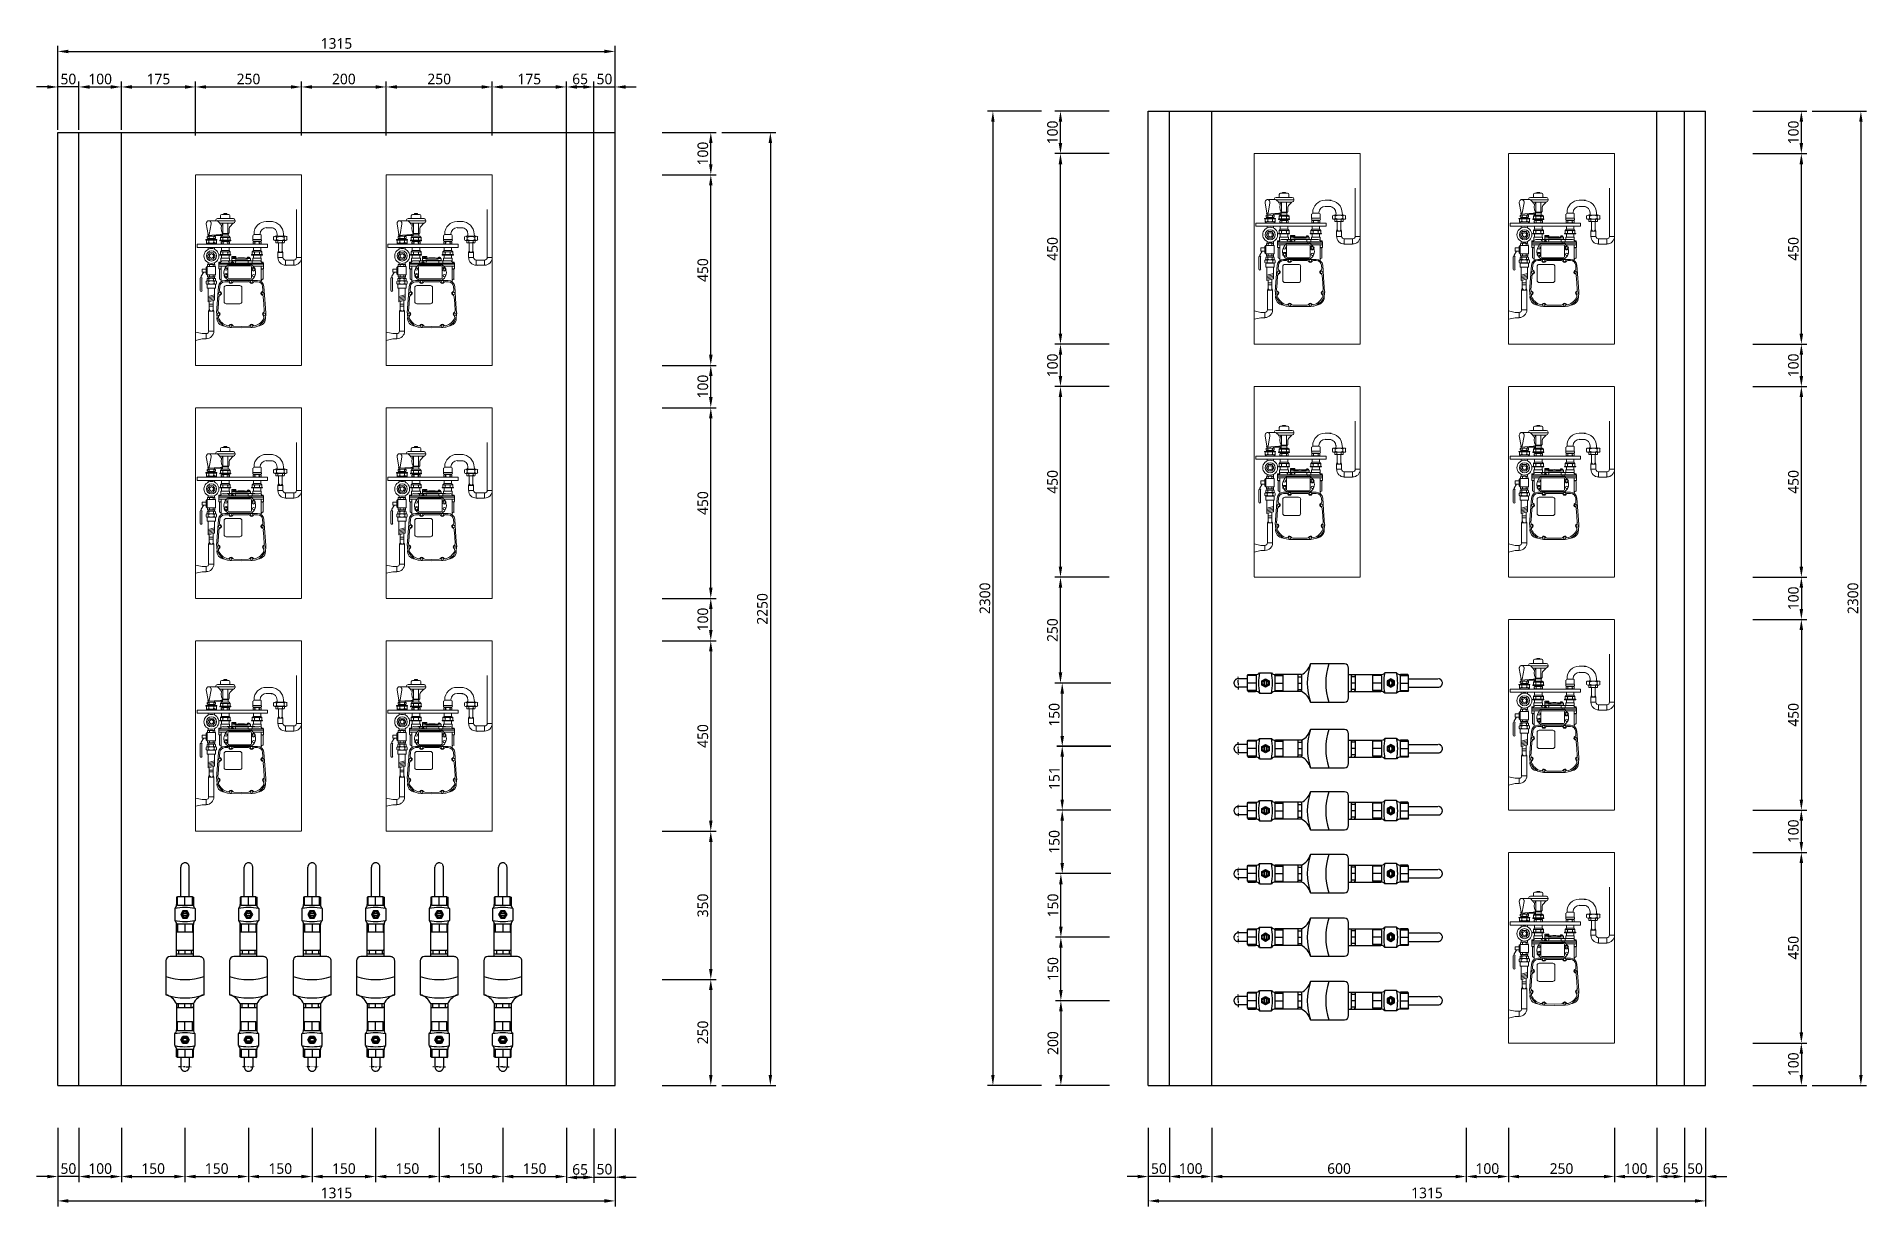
# Model space of a CAD drawing. Header units: millimetres. Extents: x -9013 to 516, y -36629 to 6082.
# Drawn here: x -4893 to -576, y -6940 to -4178 of the extents above; entities that cross this region are included whole.
import ezdxf

# ---------------------------------------------------------------- set-up
doc = ezdxf.new("R2010")
doc.units = ezdxf.units.MM
doc.header["$LTSCALE"] = 0.05
for name, pattern in [('CENTER', [50.8, 31.75, -6.35, 6.35, -6.35]), ('CENTER2', [28.575, 19.05, -3.175, 3.175, -3.175]), ('DASHDOT', [0.618421, 0.309211, -0.154605, 0, -0.154605])]:
    doc.linetypes.add(name, pattern=pattern)
doc.layers.get('0').update_dxf_attribs({"lineweight": 18})
doc.layers.get('Defpoints').update_dxf_attribs({"color": 140, "lineweight": 18})
for name, color, linetype in [('1', 7, 'Continuous'), ('1CO', 4, 'Continuous'), ('2CONC', 4, 'Continuous'), ('HVAL___2CO', 7, 'Continuous'), ('HWAT__3CO', 1, 'Continuous'), ('HWAT___1DD', 4, 'DASHDOT'), ('HWAT___5CS', 3, 'CENTER2')]:
    doc.layers.add(name, color=color, linetype=linetype)
doc.layers.add('G-Anno-Std-Cntr', color=1, linetype='CENTER2', lineweight=18)
doc.styles.add('trebuchet_MS', font='trebuc.ttf')
doc.dimstyles.new('MGP', dxfattribs={"dimtxt": 2.5, "dimasz": 2.5, "dimexe": 1.25, "dimexo": 0.625, "dimtad": 1, "dimdec": 0, "dimtxsty": 'trebuchet_MS', "dimcen": 2.5, "dimclrt": 7, "dimadec": 0, "dimazin": 0, "dimtfac": 1, "dimtdec": 0, "dimtmove": 0, "dimatfit": 3, "dimfxl": 1.148294, "dimfxlon": 1, "dimarcsym": 2})

msp = doc.modelspace()

# ---------------------------------------------------------------- blocks, each defined once
blk = doc.blocks.new('*D201')
at = {"color": 0, "lineweight": -2, "transparency": 16777216}
for p, q in [((-2270.2, -6754.4), (-2270.2, -6882.2)), ((-2220.2, -6754.4), (-2220.2, -6882.2)), ((-2295.2, -6869.2), (-2320.2, -6869.2)), ((-2220.2, -6869.2), (-2270.2, -6869.2)), ((-2195.2, -6869.2), (-2170.2, -6869.2))]:
    blk.add_line(p, q, dxfattribs=at)
at = {"color": 0, "transparency": 16777216}
for points in [[(-2295.2, -6865.1), (-2295.2, -6873.4), (-2270.2, -6869.2)], [(-2195.2, -6865.1), (-2195.2, -6873.4), (-2220.2, -6869.2)]]:
    blk.add_solid(points, dxfattribs=at)
at = {"layer": 'Defpoints', "color": 0, "transparency": 16777216}
for p in [(-2270.2, -6625.1), (-2220.2, -6654.1), (-2270.2, -6869.2)]:
    blk.add_point(p, dxfattribs=at)
at = {"color": 7, "transparency": 16777216, "insert": (-2245.2, -6850.5), "char_height": 25, "attachment_point": 5, "style": 'trebuchet_MS'}
blk.add_mtext('50', dxfattribs=at)
blk = doc.blocks.new('*D202')
at = {"color": 0, "lineweight": -2, "transparency": 16777216}
for p, q in [((-2220.2, -6754.4), (-2220.2, -6882.2)), ((-2120.2, -6754.4), (-2120.2, -6882.2)), ((-2195.2, -6869.2), (-2145.2, -6869.2))]:
    blk.add_line(p, q, dxfattribs=at)
at = {"color": 0, "transparency": 16777216}
for points in [[(-2195.2, -6865.1), (-2195.2, -6873.4), (-2220.2, -6869.2)], [(-2145.2, -6865.1), (-2145.2, -6873.4), (-2120.2, -6869.2)]]:
    blk.add_solid(points, dxfattribs=at)
at = {"layer": 'Defpoints', "color": 0, "transparency": 16777216}
for p in [(-2220.2, -6654.1), (-2120.2, -6654.1), (-2120.2, -6869.2)]:
    blk.add_point(p, dxfattribs=at)
at = {"color": 7, "transparency": 16777216, "insert": (-2170.2, -6850.5), "char_height": 25, "attachment_point": 5, "style": 'trebuchet_MS'}
blk.add_mtext('100', dxfattribs=at)
blk = doc.blocks.new('*D203')
at = {"color": 0, "lineweight": -2, "transparency": 16777216}
for p, q in [((-2120.2, -6754.4), (-2120.2, -6882.2)), ((-1520.2, -6754.4), (-1520.2, -6882.2)), ((-2095.2, -6869.2), (-1545.2, -6869.2))]:
    blk.add_line(p, q, dxfattribs=at)
at = {"color": 0, "transparency": 16777216}
for points in [[(-2095.2, -6865.1), (-2095.2, -6873.4), (-2120.2, -6869.2)], [(-1545.2, -6865.1), (-1545.2, -6873.4), (-1520.2, -6869.2)]]:
    blk.add_solid(points, dxfattribs=at)
at = {"layer": 'Defpoints', "color": 0, "transparency": 16777216}
for p in [(-2120.2, -6654.1), (-1520.2, -6654.1), (-1520.2, -6869.2)]:
    blk.add_point(p, dxfattribs=at)
at = {"color": 7, "transparency": 16777216, "insert": (-1820.2, -6850.5), "char_height": 25, "attachment_point": 5, "style": 'trebuchet_MS'}
blk.add_mtext('600', dxfattribs=at)
blk = doc.blocks.new('*D204')
at = {"color": 0, "lineweight": -2, "transparency": 16777216}
for p, q in [((-2270.2, -6811.9), (-2270.2, -6939.8)), ((-955.2, -6811.9), (-955.2, -6939.8)), ((-2245.2, -6926.8), (-980.2, -6926.8))]:
    blk.add_line(p, q, dxfattribs=at)
at = {"color": 0, "transparency": 16777216}
for points in [[(-2245.2, -6922.6), (-2245.2, -6930.9), (-2270.2, -6926.8)], [(-980.2, -6922.6), (-980.2, -6930.9), (-955.2, -6926.8)]]:
    blk.add_solid(points, dxfattribs=at)
at = {"layer": 'Defpoints', "color": 0, "transparency": 16777216}
for p in [(-955.2, -6594.8), (-2270.2, -6615.2), (-955.2, -6926.8)]:
    blk.add_point(p, dxfattribs=at)
at = {"color": 7, "transparency": 16777216, "insert": (-1612.7, -6908), "char_height": 25, "attachment_point": 5, "style": 'trebuchet_MS'}
blk.add_mtext('1315', dxfattribs=at)
blk = doc.blocks.new('*D205')
at = {"color": 0, "lineweight": -2, "transparency": 16777216}
for p, q in [((-2361.7, -6454.1), (-2489.5, -6454.1)), ((-2476.5, -6479.1), (-2476.5, -6629.1)), ((-2361.7, -6654.1), (-2489.5, -6654.1))]:
    blk.add_line(p, q, dxfattribs=at)
at = {"color": 0, "transparency": 16777216}
for points in [[(-2480.7, -6479.1), (-2472.3, -6479.1), (-2476.5, -6454.1)], [(-2480.7, -6629.1), (-2472.3, -6629.1), (-2476.5, -6654.1)]]:
    blk.add_solid(points, dxfattribs=at)
at = {"layer": 'Defpoints', "color": 0, "transparency": 16777216}
for p in [(-2320.2, -6454.1), (-2476.5, -6654.1), (-2320.2, -6654.1)]:
    blk.add_point(p, dxfattribs=at)
at = {"color": 7, "transparency": 16777216, "insert": (-2495.2, -6554.1), "char_height": 25, "attachment_point": 5, "rotation": 90, "style": 'trebuchet_MS'}
blk.add_mtext('200', dxfattribs=at)
blk = doc.blocks.new('*D206')
at = {"color": 0, "lineweight": -2, "transparency": 16777216}
for p, q in [((-2361.7, -6304.1), (-2489.5, -6304.1)), ((-2476.5, -6429.1), (-2476.5, -6329.1)), ((-2361.7, -6454.1), (-2489.5, -6454.1))]:
    blk.add_line(p, q, dxfattribs=at)
at = {"color": 0, "transparency": 16777216}
for points in [[(-2480.7, -6329.1), (-2472.3, -6329.1), (-2476.5, -6304.1)], [(-2480.7, -6429.1), (-2472.3, -6429.1), (-2476.5, -6454.1)]]:
    blk.add_solid(points, dxfattribs=at)
at = {"layer": 'Defpoints', "color": 0, "transparency": 16777216}
for p in [(-2476.5, -6304.1), (-2320.2, -6304.1), (-2320.2, -6454.1)]:
    blk.add_point(p, dxfattribs=at)
at = {"color": 7, "transparency": 16777216, "insert": (-2495.2, -6379.1), "char_height": 25, "attachment_point": 5, "rotation": 90, "style": 'trebuchet_MS'}
blk.add_mtext('150', dxfattribs=at)
blk = doc.blocks.new('*D207')
at = {"color": 0, "lineweight": -2, "transparency": 16777216}
for p, q in [((-2361.7, -6154.1), (-2489.5, -6154.1)), ((-2476.5, -6279.1), (-2476.5, -6179.1)), ((-2361.7, -6304.1), (-2489.5, -6304.1))]:
    blk.add_line(p, q, dxfattribs=at)
at = {"color": 0, "transparency": 16777216}
for points in [[(-2480.7, -6179.1), (-2472.3, -6179.1), (-2476.5, -6154.1)], [(-2480.7, -6279.1), (-2472.3, -6279.1), (-2476.5, -6304.1)]]:
    blk.add_solid(points, dxfattribs=at)
at = {"layer": 'Defpoints', "color": 0, "transparency": 16777216}
for p in [(-2476.5, -6154.1), (-2320.2, -6154.1), (-2320.2, -6304.1)]:
    blk.add_point(p, dxfattribs=at)
at = {"color": 7, "transparency": 16777216, "insert": (-2495.2, -6229.1), "char_height": 25, "attachment_point": 5, "rotation": 90, "style": 'trebuchet_MS'}
blk.add_mtext('150', dxfattribs=at)
blk = doc.blocks.new('*D208')
at = {"color": 0, "lineweight": -2, "transparency": 16777216}
for p, q in [((-2358.5, -6004.1), (-2486.3, -6004.1)), ((-2473.3, -6129.1), (-2473.3, -6029.1)), ((-2358.5, -6154.1), (-2486.3, -6154.1))]:
    blk.add_line(p, q, dxfattribs=at)
at = {"color": 0, "transparency": 16777216}
for points in [[(-2477.5, -6029.1), (-2469.2, -6029.1), (-2473.3, -6004.1)], [(-2477.5, -6129.1), (-2469.2, -6129.1), (-2473.3, -6154.1)]]:
    blk.add_solid(points, dxfattribs=at)
at = {"layer": 'Defpoints', "color": 0, "transparency": 16777216}
for p in [(-2473.3, -6004.1), (-2320.2, -6004.1), (-2320.2, -6154.1)]:
    blk.add_point(p, dxfattribs=at)
at = {"color": 7, "transparency": 16777216, "insert": (-2492.1, -6079.1), "char_height": 25, "attachment_point": 5, "rotation": 90, "style": 'trebuchet_MS'}
blk.add_mtext('150', dxfattribs=at)
blk = doc.blocks.new('*D209')
at = {"color": 0, "lineweight": -2, "transparency": 16777216}
for p, q in [((-2358.5, -5852.8), (-2486.3, -5852.8)), ((-2473.3, -5877.8), (-2473.3, -5979.1)), ((-2358.5, -6004.1), (-2486.3, -6004.1))]:
    blk.add_line(p, q, dxfattribs=at)
at = {"color": 0, "transparency": 16777216}
for points in [[(-2477.5, -5877.8), (-2469.2, -5877.8), (-2473.3, -5852.8)], [(-2477.5, -5979.1), (-2469.2, -5979.1), (-2473.3, -6004.1)]]:
    blk.add_solid(points, dxfattribs=at)
at = {"layer": 'Defpoints', "color": 0, "transparency": 16777216}
for p in [(-2068.1, -5852.8), (-2473.3, -6004.1), (-2068.2, -6004.1)]:
    blk.add_point(p, dxfattribs=at)
at = {"color": 7, "transparency": 16777216, "insert": (-2492, -5928.4), "char_height": 25, "attachment_point": 5, "rotation": 90, "style": 'trebuchet_MS'}
blk.add_mtext('151', dxfattribs=at)
blk = doc.blocks.new('*D210')
at = {"color": 0, "lineweight": -2, "transparency": 16777216}
for p, q in [((-2358.5, -5704.1), (-2486.3, -5704.1)), ((-2473.3, -5829.1), (-2473.3, -5729.1)), ((-2358.5, -5854.1), (-2486.3, -5854.1))]:
    blk.add_line(p, q, dxfattribs=at)
at = {"color": 0, "transparency": 16777216}
for points in [[(-2477.5, -5729.1), (-2469.2, -5729.1), (-2473.3, -5704.1)], [(-2477.5, -5829.1), (-2469.2, -5829.1), (-2473.3, -5854.1)]]:
    blk.add_solid(points, dxfattribs=at)
at = {"layer": 'Defpoints', "color": 0, "transparency": 16777216}
for p in [(-2473.3, -5704.1), (-2068.2, -5704.1), (-2068.2, -5854.1)]:
    blk.add_point(p, dxfattribs=at)
at = {"color": 7, "transparency": 16777216, "insert": (-2492.1, -5779.1), "char_height": 25, "attachment_point": 5, "rotation": 90, "style": 'trebuchet_MS'}
blk.add_mtext('150', dxfattribs=at)
blk = doc.blocks.new('*D211')
at = {"color": 0, "lineweight": -2, "transparency": 16777216}
for p, q in [((-2522.1, -4354.1), (-2649.9, -4354.1)), ((-2636.9, -4379.1), (-2636.9, -6629.1)), ((-2522.1, -6654.1), (-2649.9, -6654.1))]:
    blk.add_line(p, q, dxfattribs=at)
at = {"color": 0, "transparency": 16777216}
for points in [[(-2641.1, -4379.1), (-2632.8, -4379.1), (-2636.9, -4354.1)], [(-2641.1, -6629.1), (-2632.8, -6629.1), (-2636.9, -6654.1)]]:
    blk.add_solid(points, dxfattribs=at)
at = {"layer": 'Defpoints', "color": 0, "transparency": 16777216}
for p in [(-2270.2, -4354.1), (-2636.9, -6654.1), (-2270.2, -6654.1)]:
    blk.add_point(p, dxfattribs=at)
at = {"color": 7, "transparency": 16777216, "insert": (-2655.7, -5504.1), "char_height": 25, "attachment_point": 5, "rotation": 90, "style": 'trebuchet_MS'}
blk.add_mtext('2300', dxfattribs=at)
blk = doc.blocks.new('*D212')
at = {"color": 0, "lineweight": -2, "transparency": 16777216}
for p, q in [((-1520.2, -6765.9), (-1520.2, -6882.2)), ((-1420.2, -6754.4), (-1420.2, -6882.2)), ((-1495.2, -6869.2), (-1445.2, -6869.2))]:
    blk.add_line(p, q, dxfattribs=at)
at = {"color": 0, "transparency": 16777216}
for points in [[(-1495.2, -6865.1), (-1495.2, -6873.4), (-1520.2, -6869.2)], [(-1445.2, -6865.1), (-1445.2, -6873.4), (-1420.2, -6869.2)]]:
    blk.add_solid(points, dxfattribs=at)
at = {"layer": 'Defpoints', "color": 0, "transparency": 16777216}
for p in [(-1420.2, -6554.1), (-1520.2, -6759.9), (-1420.2, -6869.2)]:
    blk.add_point(p, dxfattribs=at)
at = {"color": 7, "transparency": 16777216, "insert": (-1470.2, -6850.5), "char_height": 25, "attachment_point": 5, "style": 'trebuchet_MS'}
blk.add_mtext('100', dxfattribs=at)
blk = doc.blocks.new('*D213')
at = {"color": 0, "lineweight": -2, "transparency": 16777216}
for p, q in [((-1420.2, -6754.4), (-1420.2, -6882.2)), ((-1170.2, -6754.4), (-1170.2, -6882.2)), ((-1395.2, -6869.2), (-1195.2, -6869.2))]:
    blk.add_line(p, q, dxfattribs=at)
at = {"color": 0, "transparency": 16777216}
for points in [[(-1395.2, -6865.1), (-1395.2, -6873.4), (-1420.2, -6869.2)], [(-1195.2, -6865.1), (-1195.2, -6873.4), (-1170.2, -6869.2)]]:
    blk.add_solid(points, dxfattribs=at)
at = {"layer": 'Defpoints', "color": 0, "transparency": 16777216}
for p in [(-1420.2, -6554.1), (-1170.2, -6554.1), (-1170.2, -6869.2)]:
    blk.add_point(p, dxfattribs=at)
at = {"color": 7, "transparency": 16777216, "insert": (-1295.2, -6850.5), "char_height": 25, "attachment_point": 5, "style": 'trebuchet_MS'}
blk.add_mtext('250', dxfattribs=at)
blk = doc.blocks.new('*D214')
at = {"color": 0, "lineweight": -2, "transparency": 16777216}
for p, q in [((-1170.2, -6754.4), (-1170.2, -6882.2)), ((-1070.2, -6754.4), (-1070.2, -6882.2)), ((-1145.2, -6869.2), (-1095.2, -6869.2))]:
    blk.add_line(p, q, dxfattribs=at)
at = {"color": 0, "transparency": 16777216}
for points in [[(-1145.2, -6865.1), (-1145.2, -6873.4), (-1170.2, -6869.2)], [(-1095.2, -6865.1), (-1095.2, -6873.4), (-1070.2, -6869.2)]]:
    blk.add_solid(points, dxfattribs=at)
at = {"layer": 'Defpoints', "color": 0, "transparency": 16777216}
for p in [(-1170.2, -6554.1), (-1070.2, -6554.1), (-1070.2, -6869.2)]:
    blk.add_point(p, dxfattribs=at)
at = {"color": 7, "transparency": 16777216, "insert": (-1120.2, -6850.5), "char_height": 25, "attachment_point": 5, "style": 'trebuchet_MS'}
blk.add_mtext('100', dxfattribs=at)
blk = doc.blocks.new('*D215')
at = {"color": 0, "lineweight": -2, "transparency": 16777216}
for p, q in [((-1070.2, -6754.4), (-1070.2, -6882.2)), ((-1005.2, -6754.4), (-1005.2, -6882.2)), ((-1045.2, -6869.2), (-1030.2, -6869.2))]:
    blk.add_line(p, q, dxfattribs=at)
at = {"color": 0, "transparency": 16777216}
for points in [[(-1045.2, -6865.1), (-1045.2, -6873.4), (-1070.2, -6869.2)], [(-1030.2, -6865.1), (-1030.2, -6873.4), (-1005.2, -6869.2)]]:
    blk.add_solid(points, dxfattribs=at)
at = {"layer": 'Defpoints', "color": 0, "transparency": 16777216}
for p in [(-1070.2, -6554.1), (-1005.2, -6554.1), (-1005.2, -6869.2)]:
    blk.add_point(p, dxfattribs=at)
at = {"color": 7, "transparency": 16777216, "insert": (-1037.7, -6850.5), "char_height": 25, "attachment_point": 5, "style": 'trebuchet_MS'}
blk.add_mtext('65', dxfattribs=at)
blk = doc.blocks.new('*D216')
at = {"color": 0, "lineweight": -2, "transparency": 16777216}
for p, q in [((-1005.2, -6754.4), (-1005.2, -6882.2)), ((-955.2, -6754.4), (-955.2, -6882.2)), ((-1030.2, -6869.2), (-1055.2, -6869.2)), ((-1005.2, -6869.2), (-955.2, -6869.2)), ((-930.2, -6869.2), (-905.2, -6869.2))]:
    blk.add_line(p, q, dxfattribs=at)
at = {"color": 0, "transparency": 16777216}
for points in [[(-1030.2, -6865.1), (-1030.2, -6873.4), (-1005.2, -6869.2)], [(-930.2, -6865.1), (-930.2, -6873.4), (-955.2, -6869.2)]]:
    blk.add_solid(points, dxfattribs=at)
at = {"layer": 'Defpoints', "color": 0, "transparency": 16777216}
for p in [(-1005.2, -6588), (-955.2, -6588), (-955.2, -6869.2)]:
    blk.add_point(p, dxfattribs=at)
at = {"color": 7, "transparency": 16777216, "insert": (-980.2, -6850.5), "char_height": 25, "attachment_point": 5, "style": 'trebuchet_MS'}
blk.add_mtext('50', dxfattribs=at)
blk = doc.blocks.new('*D217')
at = {"color": 0, "lineweight": -2, "transparency": 16777216}
for p, q in [((-844.1, -6554.1), (-716.3, -6554.1)), ((-729.3, -6579.1), (-729.3, -6629.1)), ((-844.1, -6654.1), (-716.3, -6654.1))]:
    blk.add_line(p, q, dxfattribs=at)
at = {"color": 0, "transparency": 16777216}
for points in [[(-733.5, -6579.1), (-725.1, -6579.1), (-729.3, -6554.1)], [(-733.5, -6629.1), (-725.1, -6629.1), (-729.3, -6654.1)]]:
    blk.add_solid(points, dxfattribs=at)
at = {"layer": 'Defpoints', "color": 0, "transparency": 16777216}
for p in [(-1170.2, -6554.1), (-1170.2, -6654.1), (-729.3, -6654.1)]:
    blk.add_point(p, dxfattribs=at)
at = {"color": 7, "transparency": 16777216, "insert": (-748, -6604.1), "char_height": 25, "attachment_point": 5, "rotation": 90, "style": 'trebuchet_MS'}
blk.add_mtext('100', dxfattribs=at)
blk = doc.blocks.new('*D218')
at = {"color": 0, "lineweight": -2, "transparency": 16777216}
for p, q in [((-844.1, -6104.1), (-716.3, -6104.1)), ((-729.3, -6529.1), (-729.3, -6129.1)), ((-844.1, -6554.1), (-716.3, -6554.1))]:
    blk.add_line(p, q, dxfattribs=at)
at = {"color": 0, "transparency": 16777216}
for points in [[(-733.5, -6129.1), (-725.1, -6129.1), (-729.3, -6104.1)], [(-733.5, -6529.1), (-725.1, -6529.1), (-729.3, -6554.1)]]:
    blk.add_solid(points, dxfattribs=at)
at = {"layer": 'Defpoints', "color": 0, "transparency": 16777216}
for p in [(-1170.2, -6104.1), (-729.3, -6104.1), (-1170.2, -6554.1)]:
    blk.add_point(p, dxfattribs=at)
at = {"color": 7, "transparency": 16777216, "insert": (-748, -6329.1), "char_height": 25, "attachment_point": 5, "rotation": 90, "style": 'trebuchet_MS'}
blk.add_mtext('450', dxfattribs=at)
blk = doc.blocks.new('*D219')
at = {"color": 0, "lineweight": -2, "transparency": 16777216}
for p, q in [((-844.1, -6004.1), (-716.3, -6004.1)), ((-729.3, -6079.1), (-729.3, -6029.1)), ((-844.1, -6104.1), (-716.3, -6104.1))]:
    blk.add_line(p, q, dxfattribs=at)
at = {"color": 0, "transparency": 16777216}
for points in [[(-733.5, -6029.1), (-725.1, -6029.1), (-729.3, -6004.1)], [(-733.5, -6079.1), (-725.1, -6079.1), (-729.3, -6104.1)]]:
    blk.add_solid(points, dxfattribs=at)
at = {"layer": 'Defpoints', "color": 0, "transparency": 16777216}
for p in [(-1170.2, -6004.1), (-729.3, -6004.1), (-1170.2, -6104.1)]:
    blk.add_point(p, dxfattribs=at)
at = {"color": 7, "transparency": 16777216, "insert": (-748, -6054.1), "char_height": 25, "attachment_point": 5, "rotation": 90, "style": 'trebuchet_MS'}
blk.add_mtext('100', dxfattribs=at)
blk = doc.blocks.new('*D220')
at = {"color": 0, "lineweight": -2, "transparency": 16777216}
for p, q in [((-844.1, -5004.1), (-716.3, -5004.1)), ((-729.3, -5429.1), (-729.3, -5029.1)), ((-844.1, -5454.1), (-716.3, -5454.1))]:
    blk.add_line(p, q, dxfattribs=at)
at = {"color": 0, "transparency": 16777216}
for points in [[(-733.5, -5029.1), (-725.1, -5029.1), (-729.3, -5004.1)], [(-733.5, -5429.1), (-725.1, -5429.1), (-729.3, -5454.1)]]:
    blk.add_solid(points, dxfattribs=at)
at = {"layer": 'Defpoints', "color": 0, "transparency": 16777216}
for p in [(-1170.2, -5004.1), (-729.3, -5004.1), (-1170.2, -5454.1)]:
    blk.add_point(p, dxfattribs=at)
at = {"color": 7, "transparency": 16777216, "insert": (-748, -5229.1), "char_height": 25, "attachment_point": 5, "rotation": 90, "style": 'trebuchet_MS'}
blk.add_mtext('450', dxfattribs=at)
blk = doc.blocks.new('*D221')
at = {"color": 0, "lineweight": -2, "transparency": 16777216}
for p, q in [((-844.1, -4904.1), (-716.3, -4904.1)), ((-729.3, -4979.1), (-729.3, -4929.1)), ((-844.1, -5004.1), (-716.3, -5004.1))]:
    blk.add_line(p, q, dxfattribs=at)
at = {"color": 0, "transparency": 16777216}
for points in [[(-733.5, -4929.1), (-725.1, -4929.1), (-729.3, -4904.1)], [(-733.5, -4979.1), (-725.1, -4979.1), (-729.3, -5004.1)]]:
    blk.add_solid(points, dxfattribs=at)
at = {"layer": 'Defpoints', "color": 0, "transparency": 16777216}
for p in [(-1170.2, -4904.1), (-729.3, -4904.1), (-1170.2, -5004.1)]:
    blk.add_point(p, dxfattribs=at)
at = {"color": 7, "transparency": 16777216, "insert": (-748, -4954.1), "char_height": 25, "attachment_point": 5, "rotation": 90, "style": 'trebuchet_MS'}
blk.add_mtext('100', dxfattribs=at)
blk = doc.blocks.new('*D222')
at = {"color": 0, "lineweight": -2, "transparency": 16777216}
for p, q in [((-844.1, -4454.1), (-716.3, -4454.1)), ((-729.3, -4879.1), (-729.3, -4479.1)), ((-844.1, -4904.1), (-716.3, -4904.1))]:
    blk.add_line(p, q, dxfattribs=at)
at = {"color": 0, "transparency": 16777216}
for points in [[(-733.5, -4479.1), (-725.1, -4479.1), (-729.3, -4454.1)], [(-733.5, -4879.1), (-725.1, -4879.1), (-729.3, -4904.1)]]:
    blk.add_solid(points, dxfattribs=at)
at = {"layer": 'Defpoints', "color": 0, "transparency": 16777216}
for p in [(-1170.2, -4454.1), (-729.3, -4454.1), (-1170.2, -4904.1)]:
    blk.add_point(p, dxfattribs=at)
at = {"color": 7, "transparency": 16777216, "insert": (-748, -4679.1), "char_height": 25, "attachment_point": 5, "rotation": 90, "style": 'trebuchet_MS'}
blk.add_mtext('450', dxfattribs=at)
blk = doc.blocks.new('*D223')
at = {"color": 0, "lineweight": -2, "transparency": 16777216}
for p, q in [((-844.1, -4354.1), (-716.3, -4354.1)), ((-729.3, -4429.1), (-729.3, -4379.1)), ((-844.1, -4454.1), (-716.3, -4454.1))]:
    blk.add_line(p, q, dxfattribs=at)
at = {"color": 0, "transparency": 16777216}
for points in [[(-733.5, -4379.1), (-725.1, -4379.1), (-729.3, -4354.1)], [(-733.5, -4429.1), (-725.1, -4429.1), (-729.3, -4454.1)]]:
    blk.add_solid(points, dxfattribs=at)
at = {"layer": 'Defpoints', "color": 0, "transparency": 16777216}
for p in [(-1170.2, -4354.1), (-729.3, -4354.1), (-1170.2, -4454.1)]:
    blk.add_point(p, dxfattribs=at)
at = {"color": 7, "transparency": 16777216, "insert": (-748, -4404.1), "char_height": 25, "attachment_point": 5, "rotation": 90, "style": 'trebuchet_MS'}
blk.add_mtext('100', dxfattribs=at)
blk = doc.blocks.new('*D224')
at = {"color": 0, "lineweight": -2, "transparency": 16777216}
for p, q in [((-844.1, -5454.1), (-716.3, -5454.1)), ((-729.3, -5479.1), (-729.3, -5529.1)), ((-844.1, -5554.1), (-716.3, -5554.1))]:
    blk.add_line(p, q, dxfattribs=at)
at = {"color": 0, "transparency": 16777216}
for points in [[(-733.5, -5479.1), (-725.1, -5479.1), (-729.3, -5454.1)], [(-733.5, -5529.1), (-725.1, -5529.1), (-729.3, -5554.1)]]:
    blk.add_solid(points, dxfattribs=at)
at = {"layer": 'Defpoints', "color": 0, "transparency": 16777216}
for p in [(-1170.2, -5454.1), (-1170.2, -5554.1), (-729.3, -5554.1)]:
    blk.add_point(p, dxfattribs=at)
at = {"color": 7, "transparency": 16777216, "insert": (-748, -5504.1), "char_height": 25, "attachment_point": 5, "rotation": 90, "style": 'trebuchet_MS'}
blk.add_mtext('100', dxfattribs=at)
blk = doc.blocks.new('*D225')
at = {"color": 0, "lineweight": -2, "transparency": 16777216}
for p, q in [((-844.1, -5554.1), (-716.3, -5554.1)), ((-729.3, -5579.1), (-729.3, -5979.1)), ((-844.1, -6004.1), (-716.3, -6004.1))]:
    blk.add_line(p, q, dxfattribs=at)
at = {"color": 0, "transparency": 16777216}
for points in [[(-733.5, -5579.1), (-725.1, -5579.1), (-729.3, -5554.1)], [(-733.5, -5979.1), (-725.1, -5979.1), (-729.3, -6004.1)]]:
    blk.add_solid(points, dxfattribs=at)
at = {"layer": 'Defpoints', "color": 0, "transparency": 16777216}
for p in [(-1170.2, -5554.1), (-1170.2, -6004.1), (-729.3, -6004.1)]:
    blk.add_point(p, dxfattribs=at)
at = {"color": 7, "transparency": 16777216, "insert": (-748, -5779.1), "char_height": 25, "attachment_point": 5, "rotation": 90, "style": 'trebuchet_MS'}
blk.add_mtext('450', dxfattribs=at)
blk = doc.blocks.new('*D226')
at = {"color": 0, "lineweight": -2, "transparency": 16777216}
for p, q in [((-703.6, -4354.1), (-575.8, -4354.1)), ((-588.8, -4379.1), (-588.8, -6629.1)), ((-703.6, -6654.1), (-575.8, -6654.1))]:
    blk.add_line(p, q, dxfattribs=at)
at = {"color": 0, "transparency": 16777216}
for points in [[(-592.9, -4379.1), (-584.6, -4379.1), (-588.8, -4354.1)], [(-592.9, -6629.1), (-584.6, -6629.1), (-588.8, -6654.1)]]:
    blk.add_solid(points, dxfattribs=at)
at = {"layer": 'Defpoints', "color": 0, "transparency": 16777216}
for p in [(-955.2, -4354.1), (-955.2, -6654.1), (-588.8, -6654.1)]:
    blk.add_point(p, dxfattribs=at)
at = {"color": 7, "transparency": 16777216, "insert": (-607.5, -5504.1), "char_height": 25, "attachment_point": 5, "rotation": 90, "style": 'trebuchet_MS'}
blk.add_mtext('2300', dxfattribs=at)
blk = doc.blocks.new('gas meter 1')
at = {"layer": '1', "color": 42, "lineweight": 9}
for points in [[(-6242.3, 3115), (-6242.3, 3001.6)], [(-6230.2, 3115), (-6230.2, 3001.6)], [(-6284.5, 3018.4), (-6286.1, 3013.7), (-6274, 3013.7), (-6275.6, 3018.4)], [(-6286.1, 3013.7), (-6286.1, 3001.6)], [(-6274, 3013.7), (-6274, 3001.6)], [(-6267.7, 2995.7), (-6248.2, 2995.7)], [(-6267.7, 2983.2), (-6248.2, 2983.2)], [(-6447.7, 2879.2), (-6449.3, 2874.9)], [(-6449.3, 2828), (-6449.3, 2874.9), (-6436.8, 2874.9)], [(-6438.4, 2879.2), (-6436.8, 2874.9)], [(-6436.8, 2828), (-6436.8, 2874.9)], [(-6480.2, 2825.6), (-6464.9, 2822.1)], [(-6480.2, 2806.1), (-6464.9, 2809.6)], [(-6464.9, 2822.1), (-6455.2, 2822.1)], [(-6464.9, 2809.6), (-6455.2, 2809.6)]]:
    blk.add_lwpolyline(points, dxfattribs=at)
at = {"layer": '1', "color": 0, "lineweight": 5}
for points in [[(-6450.5, 3056.3), (-6454.8, 3081)], [(-6447.7, 3056.3), (-6443.4, 3081)], [(-6447, 3088.4), (-6429.8, 3088.4)], [(-6432.9, 3089.2), (-6432.9, 3088.4)], [(-6386.7, 3088), (-6429, 3088)], [(-6391.4, 3093.5), (-6428.6, 3093.5)], [(-6423.5, 3082.5), (-6391.4, 3082.5)], [(-6421.9, 3093.5), (-6422.3, 3093.5)], [(-6421.2, 3100.1), (-6421.2, 3094.3)], [(-6418, 3103.3), (-6402, 3103.3)], [(-6415.7, 3058.7), (-6415.7, 3082.5)], [(-6413.7, 3103.3), (-6413.7, 3105.2), (-6406.3, 3105.2), (-6406.3, 3103.3)], [(-6404, 3058.7), (-6404, 3082.5)], [(-6404, 3079.4), (-6404, 3073.5)], [(-6400.8, 3060.3), (-6400.8, 3071.2)], [(-6399.3, 3074.3), (-6391.4, 3082.5)], [(-6398.9, 3100.1), (-6398.9, 3094.3)], [(-6398.5, 3093.5), (-6397.7, 3093.5)], [(-6386.7, 3086.8), (-6386.7, 3089.2)], [(-6313.2, 3086.8), (-6298.4, 3086.8)], [(-6313.2, 3072), (-6298.4, 3072)], [(-6476.7, 3032.9), (-6476.7, 3025.5), (-6310.5, 3025.5)], [(-6476.7, 3032.9), (-6310.5, 3032.9)], [(-6429.8, 3043.8), (-6456, 3043.8)], [(-6456, 3043.8), (-6456, 3042.7)], [(-6456, 3042.7), (-6429.8, 3042.7)], [(-6430.9, 3042.7), (-6454.4, 3042.7)], [(-6454.4, 3037.2), (-6454.4, 3042.7)], [(-6453.2, 3035.6), (-6454.4, 3037.2)], [(-6454.4, 3037.2), (-6454.4, 3035.6)], [(-6453.2, 3035.6), (-6454.4, 3035.6), (-6451.7, 3032.9)], [(-6432.1, 3035.6), (-6453.2, 3035.6)], [(-6452.4, 3047.4), (-6452.4, 3050.9)], [(-6451.3, 3054.8), (-6451.3, 3055.6)], [(-6451.3, 3046.2), (-6434.5, 3046.2), (-6451.3, 3046.2), (-6434.5, 3046.2)], [(-6451.3, 3043.8), (-6451.3, 3046.2)], [(-6422.3, 3056), (-6450.9, 3054)], [(-6450.9, 3056), (-6450.5, 3056)], [(-6450.5, 3035.6), (-6448.5, 3037.2)], [(-6450.1, 3051.7), (-6450.1, 3054)], [(-6435.2, 3051.7), (-6450.1, 3051.7)], [(-6450.1, 3021.5), (-6450.1, 3025.5)], [(-6435.6, 3051.7), (-6449.7, 3051.7)], [(-6435.6, 3046.2), (-6449.7, 3046.2)], [(-6448.5, 3037.2), (-6448.5, 3042.7)], [(-6448.5, 3037.2), (-6446.6, 3035.6)], [(-6448.1, 3047.4), (-6448.1, 3050.9)], [(-6447.7, 3046.2), (-6438.4, 3046.2)], [(-6447, 3051.7), (-6439.1, 3051.7)], [(-6436.8, 3037.6), (-6438.8, 3035.6)], [(-6437.2, 3047.4), (-6437.2, 3050.9)], [(-6436.8, 3037.6), (-6436.8, 3042.7)], [(-6434.8, 3035.6), (-6436.8, 3037.6)], [(-6435.2, 3051.7), (-6435.2, 3055.2)], [(-6435.2, 3054), (-6416.5, 3054)], [(-6435.2, 3021.5), (-6435.2, 3025.5)], [(-6434.5, 3043.8), (-6434.5, 3046.2)], [(-6433.7, 3032.9), (-6430.9, 3035.6), (-6432.1, 3035.6)], [(-6433.3, 3047.4), (-6433.3, 3050.9)], [(-6430.9, 3035.6), (-6430.9, 3037.2), (-6432.1, 3035.6)], [(-6430.9, 3037.2), (-6430.9, 3042.7)], [(-6429.8, 3042.7), (-6429.8, 3043.8)], [(-6423.1, 3042.7), (-6396.9, 3042.7)], [(-6423.1, 3041.1), (-6423.1, 3042.7)], [(-6396.9, 3041.1), (-6423.1, 3041.1)], [(-6419.2, 3056), (-6422.3, 3056)], [(-6421.5, 3048.9), (-6418.8, 3051.7)], [(-6421.5, 3047.7), (-6421.5, 3048.9), (-6420.4, 3048.9), (-6421.5, 3048.1)], [(-6421.5, 3048.1), (-6421.5, 3042.7)], [(-6398.1, 3042.7), (-6421.5, 3042.7)], [(-6399.3, 3048.9), (-6420.4, 3048.9)], [(-6419.6, 3038), (-6419.6, 3034.1)], [(-6400.8, 3051.7), (-6418.8, 3051.7)], [(-6401.2, 3025.5), (-6418.8, 3025.5)], [(-6418.8, 3018.4), (-6418.8, 3025.5)], [(-6418.4, 3041.1), (-6418.4, 3039.1)], [(-6418.4, 3039.1), (-6401.6, 3039.1), (-6418.4, 3039.1), (-6401.6, 3039.1)], [(-6417.6, 3048.9), (-6415.7, 3048.1), (-6413.7, 3048.9)], [(-6402.4, 3058.7), (-6417.2, 3058.7)], [(-6417.2, 3058.7), (-6417.2, 3057.1), (-6416.5, 3057.1)], [(-6403.2, 3057.1), (-6417.2, 3057.1)], [(-6402.8, 3039.1), (-6416.9, 3039.1)], [(-6416.5, 3051.7), (-6416.5, 3057.1)], [(-6415.7, 3048.1), (-6415.7, 3042.7)], [(-6415.3, 3038), (-6415.3, 3034.1)], [(-6414.9, 3039.1), (-6405.5, 3039.1)], [(-6402, 3048.9), (-6404, 3047.7), (-6405.9, 3048.9)], [(-6404.3, 3038), (-6404.3, 3034.1)], [(-6404, 3047.7), (-6404, 3042.7)], [(-6402.4, 3058.7), (-6402.4, 3058.7), (-6402.4, 3057.1), (-6403.2, 3057.1)], [(-6403.2, 3051.7), (-6403.2, 3057.1)], [(-6401.6, 3041.1), (-6401.6, 3039.1)], [(-6401.2, 3018.4), (-6401.2, 3025.5)], [(-6398.1, 3047.7), (-6399.3, 3048.9), (-6398.1, 3048.9), (-6400.8, 3051.7)], [(-6400.4, 3038), (-6400.4, 3034.1)], [(-6398.1, 3047.7), (-6398.1, 3048.9)], [(-6398.1, 3047.7), (-6398.1, 3042.7)], [(-6396.9, 3042.7), (-6396.9, 3041.1)], [(-6344.9, 3054), (-6344.9, 3043.4)], [(-6344.5, 3038), (-6344.5, 3034.1)], [(-6343.7, 3044.2), (-6326.5, 3044.2)], [(-6326.5, 3039.9), (-6343.7, 3039.9)], [(-6343.7, 3025.5), (-6326.1, 3025.5)], [(-6343.7, 3018.4), (-6343.7, 3025.5)], [(-6327.3, 3039.1), (-6342.6, 3039.1)], [(-6342.2, 3057.5), (-6342.2, 3056.3), (-6327.3, 3056.3)], [(-6328.9, 3039.9), (-6341.4, 3039.9)], [(-6341.4, 3039.9), (-6341.4, 3039.1)], [(-6340.6, 3038), (-6340.6, 3034.1)], [(-6329.7, 3038), (-6329.7, 3034.1)], [(-6328.9, 3039.9), (-6328.9, 3039.1)], [(-6327.7, 3056.3), (-6327.7, 3057.5)], [(-6326.1, 3018.4), (-6326.1, 3025.5)], [(-6325.4, 3038), (-6325.4, 3034.1)], [(-6325, 3054), (-6325, 3043.4)], [(-6310.5, 3032.9), (-6310.5, 3025.5)], [(-6295.9, 3049.7), (-6295.9, 3044.2)], [(-6267.7, 3041.9), (-6292.8, 3041.9)], [(-6268.5, 3051.7), (-6292, 3051.7)], [(-6268.5, 3041.9), (-6292, 3041.9)], [(-6270.1, 3041.9), (-6290.4, 3041.9)], [(-6290.4, 3037.2), (-6290.4, 3041.9)], [(-6271.3, 3036.4), (-6289.6, 3036.4), (-6290.4, 3037.2)], [(-6289.2, 3049.7), (-6289.2, 3044.2)], [(-6288.5, 3051.7), (-6272.4, 3051.7)], [(-6287.3, 3056.3), (-6287.3, 3057.5)], [(-6287.3, 3036.4), (-6285.7, 3037.2)], [(-6286.9, 3041.9), (-6274, 3041.9)], [(-6285.7, 3037.2), (-6285.7, 3041.9)], [(-6285.7, 3037.2), (-6283.8, 3036.4)], [(-6284.5, 3018.4), (-6284.5, 3036.4)], [(-6275.2, 3037.6), (-6277.1, 3036.4)], [(-6275.6, 3018.4), (-6275.6, 3036.4)], [(-6275.2, 3037.6), (-6275.2, 3041.9)], [(-6273.6, 3036.4), (-6275.2, 3037.6)], [(-6272.8, 3056.3), (-6272.8, 3057.5)], [(-6270.1, 3037.6), (-6271.3, 3036.4)], [(-6270.9, 3049.7), (-6270.9, 3044.2)], [(-6270.1, 3037.6), (-6270.1, 3041.9)], [(-6264.6, 3049.7), (-6264.6, 3044.2)], [(-6452.8, 2980.1), (-6455.2, 2977.8)], [(-6452.8, 2960.5), (-6452.8, 2980.1)], [(-6452.8, 2980.1), (-6432.9, 2980.1)], [(-6447, 2997.7), (-6451.7, 3005.1), (-6447, 3012.9), (-6438.4, 3012.9), (-6433.7, 3005.1), (-6438.4, 2997.7), (-6447, 2997.7)], [(-6450.9, 2985.2), (-6451.7, 2984)], [(-6451.7, 2984), (-6451.7, 2980.1)], [(-6434.5, 2980.1), (-6451.7, 2980.1)], [(-6435.2, 2985.2), (-6450.9, 2985.2)], [(-6450.1, 2985.2), (-6450.1, 2989.5)], [(-6448.9, 2985.2), (-6447.4, 2984), (-6445.8, 2985.2)], [(-6447.4, 2984), (-6447.4, 2980.1)], [(-6437.2, 2985.2), (-6438.8, 2984), (-6439.9, 2985.2)], [(-6438.8, 2984), (-6438.8, 2980.1)], [(-6435.2, 2985.2), (-6435.2, 2989.5)], [(-6434.5, 2980.1), (-6434.5, 2984), (-6435.2, 2985.2)], [(-6432.9, 2980.1), (-6432.9, 2960.5)], [(-6319.5, 2988.7), (-6425.5, 2988.7)], [(-6425.5, 2975.8), (-6425.5, 2988.7)], [(-6319.5, 2985.6), (-6425.5, 2985.6)], [(-6407.5, 2981.3), (-6425.5, 2981.3)], [(-6421.9, 2990.7), (-6425.1, 2990.7)], [(-6425.1, 2990.7), (-6425.1, 2988.7)], [(-6424.7, 2988.7), (-6419.6, 2988.7)], [(-6423.1, 3008.6), (-6396.9, 3008.6)], [(-6423.1, 3007.5), (-6423.1, 3008.6)], [(-6396.9, 3007.5), (-6423.1, 3007.5)], [(-6421.2, 2990.7), (-6421.9, 2990.7)], [(-6399.3, 3015.3), (-6420.4, 3015.3), (-6421.5, 3015.3), (-6418.8, 3018.4)], [(-6421.5, 3013.7), (-6421.5, 3015.3)], [(-6420.4, 3015.3), (-6421.5, 3014.1)], [(-6421.5, 3014.1), (-6421.5, 3008.6)], [(-6398.1, 3008.6), (-6421.5, 3008.6)], [(-6420.4, 2991.8), (-6420.4, 3000)], [(-6399.7, 3000), (-6420.4, 3000)], [(-6419.6, 2981.3), (-6419.6, 2944.5)], [(-6401.2, 3018.4), (-6418.8, 3018.4)], [(-6418.8, 3000), (-6418.8, 3007.5)], [(-6417.6, 3015.3), (-6415.7, 3014.1), (-6413.7, 3015.3)], [(-6415.7, 3014.1), (-6415.7, 3008.6)], [(-6415.7, 2993.8), (-6394.6, 2995), (-6350.8, 2995), (-6329.7, 2993.8)], [(-6405.9, 2993.8), (-6415.7, 2993.8)], [(-6404, 3013.7), (-6405.9, 3015.3)], [(-6405.9, 2993.8), (-6355.9, 2993.8)], [(-6402, 3015.3), (-6404, 3013.7)], [(-6404, 3013.7), (-6404, 3008.6)], [(-6404, 2979.3), (-6404, 2953.5)], [(-6348.4, 2984.4), (-6403.6, 2984.4)], [(-6350.4, 2981.7), (-6401.6, 2981.7)], [(-6399.3, 3015.3), (-6398.1, 3015.3), (-6401.2, 3018.4)], [(-6401.2, 3000), (-6401.2, 3007.5)], [(-6399.7, 2995), (-6399.7, 3000)], [(-6398.1, 3013.7), (-6399.3, 3015.3)], [(-6398.1, 3013.7), (-6398.1, 3015.3)], [(-6398.1, 3013.7), (-6398.1, 3008.6)], [(-6396.9, 3008.6), (-6396.9, 3007.5)], [(-6396.1, 2990.7), (-6396.1, 2988.7)], [(-6390.7, 2990.7), (-6393.8, 2990.7), (-6396.1, 2990.7)], [(-6394.6, 3003.9), (-6384.8, 3003.9), (-6384.8, 3000)], [(-6394.6, 3003.9), (-6394.6, 2996.5)], [(-6357.8, 2999.6), (-6357.8, 2998.1), (-6386.7, 2998.1), (-6386.7, 2999.6), (-6394.6, 2999.6)], [(-6394.6, 2996.5), (-6394.6, 2995)], [(-6392.2, 3001.6), (-6392.2, 2999.6)], [(-6387.1, 3001.6), (-6389.9, 3001.6), (-6392.2, 3001.6)], [(-6390.7, 2988.7), (-6390.7, 2990.7)], [(-6387.1, 2999.6), (-6387.1, 3001.6)], [(-6386.7, 2999.6), (-6386.7, 2998.1)], [(-6386.7, 2998.1), (-6357.8, 2998.1)], [(-6381.3, 2993.8), (-6363.7, 2993.8)], [(-6357.8, 3001.6), (-6357.8, 2999.6)], [(-6352.3, 3001.6), (-6355.1, 3001.6), (-6357.8, 3001.6)], [(-6357.8, 2999.6), (-6350.8, 2999.6), (-6350.8, 2996.5)], [(-6346.9, 2988.7), (-6346.9, 2994.2), (-6355.9, 2994.2), (-6355.9, 2988.7)], [(-6353.9, 2988.7), (-6353.9, 2985.6)], [(-6353.9, 2988.7), (-6348.8, 2988.7)], [(-6352.3, 2999.6), (-6352.3, 3001.6)], [(-6350.8, 2995), (-6350.8, 2996.5)], [(-6348.8, 2988.7), (-6348.8, 2985.6)], [(-6321.8, 3008.6), (-6348.4, 3008.6)], [(-6348.4, 3008.6), (-6348.4, 3007.5)], [(-6348.4, 3007.5), (-6321.8, 3007.5)], [(-6348, 2953.5), (-6348, 2979.3)], [(-6343.7, 3018.4), (-6346.9, 3015.3), (-6345.7, 3015.3)], [(-6346.9, 3015.3), (-6346.9, 3013.7), (-6345.7, 3015.3)], [(-6346.9, 3013.7), (-6346.9, 3008.6)], [(-6346.9, 3008.6), (-6323.4, 3008.6)], [(-6346.9, 2993.8), (-6339, 2993.8), (-6329.7, 2993.8)], [(-6345.7, 3015.3), (-6324.6, 3015.3)], [(-6345.3, 2995), (-6345.3, 3000), (-6325, 3000)], [(-6319.5, 2981.3), (-6344.5, 2981.3)], [(-6343.7, 3018.4), (-6326.1, 3018.4)], [(-6343.7, 3000), (-6343.7, 3007.5)], [(-6343, 3015.3), (-6341, 3013.7)], [(-6341, 3013.7), (-6339, 3015.3)], [(-6341, 3013.7), (-6341, 3008.6)], [(-6329.3, 3014.1), (-6331.2, 3015.3)], [(-6327.3, 3015.3), (-6329.3, 3014.1)], [(-6329.3, 3014.1), (-6329.3, 3008.6)], [(-6326.1, 3018.4), (-6323.4, 3015.3), (-6324.6, 3015.3)], [(-6326.1, 3000), (-6326.1, 3007.5)], [(-6325, 2991.8), (-6325, 3000)], [(-6325, 2981.3), (-6325, 2944.5)], [(-6324.6, 3015.3), (-6323.4, 3014.1)], [(-6323.4, 3013.7), (-6323.4, 3015.3)], [(-6323.4, 3014.1), (-6323.4, 3008.6)], [(-6322.6, 2990.7), (-6323.4, 2990.7)], [(-6320.3, 2990.7), (-6322.6, 2990.7)], [(-6321.8, 3007.5), (-6321.8, 3008.6)], [(-6320.3, 2988.7), (-6320.3, 2990.7)], [(-6319.5, 2988.7), (-6319.5, 2975.8)], [(-6286.1, 3001.6), (-6274, 3001.6)], [(-6267.7, 2995.7), (-6267.7, 2983.2)], [(-6266.2, 2982.8), (-6265.8, 2983.2)], [(-6248.2, 2983.2), (-6248.2, 2995.7)], [(-6242.3, 3001.6), (-6230.2, 3001.6)], [(-6469.3, 2923.8), (-6469.3, 2953.1)], [(-6461.4, 2966.4), (-6467.3, 2957.4)], [(-6467.3, 2955.1), (-6467.3, 2957.4)], [(-6465.3, 2923.8), (-6465.3, 2953.1)], [(-6464.9, 2966.8), (-6464.9, 2974.2)], [(-6455.2, 2974.2), (-6464.9, 2974.2)], [(-6455.2, 2966.8), (-6464.9, 2966.8)], [(-6455.2, 2962.9), (-6455.2, 2977.8)], [(-6455.2, 2974.2), (-6455.2, 2966.8)], [(-6452.8, 2960.5), (-6455.2, 2962.9)], [(-6455.2, 2940.2), (-6455.2, 2944.9)], [(-6432.9, 2960.5), (-6452.8, 2960.5)], [(-6452.8, 2947.6), (-6452.8, 2951.2)], [(-6452.8, 2928.9), (-6452.8, 2938.6)], [(-6452.8, 2938.6), (-6433.3, 2938.6)], [(-6433.3, 2946.5), (-6452.4, 2946.5)], [(-6434.1, 2946.5), (-6452, 2946.5)], [(-6434.1, 2938.6), (-6452, 2938.6)], [(-6450.9, 2955.9), (-6451.7, 2956.6), (-6451.7, 2960.5)], [(-6435.2, 2955.9), (-6450.9, 2955.9)], [(-6435.2, 2952.7), (-6450.9, 2952.7)], [(-6450.5, 2952.7), (-6450.5, 2955.9)], [(-6435.6, 2952.7), (-6450.1, 2952.7)], [(-6435.6, 2946.5), (-6450.1, 2946.5)], [(-6450.1, 2940.2), (-6450.1, 2944.9)], [(-6448.5, 2955.9), (-6447.4, 2956.6), (-6447.4, 2960.5)], [(-6448.5, 2947.6), (-6448.5, 2951.2)], [(-6448.1, 2946.5), (-6438.4, 2946.5)], [(-6447.4, 2956.6), (-6445.8, 2955.9)], [(-6447, 2952.7), (-6439.1, 2952.7)], [(-6438.4, 2956.6), (-6439.9, 2955.9)], [(-6437.2, 2955.9), (-6438.4, 2956.6), (-6438.4, 2960.5)], [(-6437.6, 2947.6), (-6437.6, 2951.2)], [(-6436, 2940.2), (-6436, 2944.9)], [(-6434.5, 2956.6), (-6435.2, 2955.9)], [(-6435.2, 2952.7), (-6435.2, 2955.9)], [(-6434.5, 2956.6), (-6434.5, 2960.5)], [(-6433.3, 2938.6), (-6433.3, 2928.9)], [(-6432.9, 2947.6), (-6432.9, 2951.2)], [(-6430.9, 2940.2), (-6430.9, 2944.9)], [(-6419.6, 2975), (-6424.3, 2975)], [(-6423.5, 2973.1), (-6423.5, 2951.2)], [(-6334, 2947.3), (-6411, 2947.3)], [(-6404.3, 2944.5), (-6411, 2944.5)], [(-6404.7, 2947.3), (-6404.7, 2948.4), (-6404.7, 2949.2)], [(-6403.6, 2948.4), (-6348.4, 2948.4)], [(-6401.6, 2951.2), (-6350.4, 2951.2)], [(-6355.5, 2944.5), (-6389.5, 2944.5)], [(-6347.6, 2947.3), (-6347.6, 2948.4), (-6347.6, 2949.2)], [(-6334, 2944.5), (-6340.6, 2944.5)], [(-6320.3, 2975), (-6325, 2975)], [(-6321.8, 2973.8), (-6321.4, 2973.8)], [(-6321.4, 2950.4), (-6321.8, 2950.4)], [(-6320.7, 2973.1), (-6320.7, 2951.2)], [(-6433.3, 2928.9), (-6452.8, 2928.9)], [(-6450.5, 2897.2), (-6450.5, 2928.9)], [(-6435.2, 2913.6), (-6450.5, 2909.7)], [(-6435.2, 2910.5), (-6450.5, 2906.6)], [(-6435.2, 2907.4), (-6450.5, 2903.5)], [(-6435.2, 2904.2), (-6450.5, 2900.3)], [(-6435.2, 2901.1), (-6450.5, 2897.2)], [(-6447.7, 2879.2), (-6447.7, 2898)], [(-6438.4, 2879.2), (-6438.4, 2900.3)], [(-6435.2, 2901.1), (-6435.2, 2928.9)], [(-6426.2, 2933.2), (-6429, 2892.5), (-6430.5, 2871.4)], [(-6425.1, 2908.9), (-6425.8, 2892.1), (-6427.4, 2875.3)], [(-6423.1, 2933.2), (-6423.9, 2924.6)], [(-6412.9, 2930.4), (-6412.9, 2897.2)], [(-6375.8, 2935.5), (-6407.9, 2935.5)], [(-6371.1, 2897.2), (-6371.1, 2930.4)], [(-6321.1, 2924.6), (-6321.8, 2933.2)], [(-6317.9, 2875.3), (-6318.7, 2892.1), (-6320.3, 2908.9)], [(-6316, 2892.5), (-6318.7, 2933.2)], [(-6447.7, 2891.7), (-6438.4, 2891.7)], [(-6447.7, 2887), (-6438.4, 2887)], [(-6407.9, 2892.5), (-6375.8, 2892.5)], [(-6314.4, 2871.4), (-6316, 2892.5)], [(-6455.2, 2822.1), (-6455.2, 2809.6)], [(-6449.3, 2828), (-6436.8, 2828)], [(-6398.1, 2836.2), (-6372.7, 2835.8), (-6346.9, 2836.2)], [(-6389.5, 2839.3), (-6372.7, 2838.9)], [(-6372.7, 2838.9), (-6355.5, 2839.3)]]:
    blk.add_lwpolyline(points, dxfattribs=at)
for points in [[(-6454.4, 3084.1), (-6454.8, 3082.9), (-6454.8, 3082.2), (-6454.8, 3081)], [(-6453.2, 3086.5), (-6453.6, 3085.7), (-6454, 3084.9), (-6454.4, 3084.1)], [(-6451.3, 3088), (-6452, 3087.6), (-6452.4, 3087.2), (-6453.2, 3086.5)], [(-6448.9, 3088.4), (-6449.7, 3088.4), (-6450.5, 3088.4), (-6451.3, 3088)], [(-6447, 3088), (-6447.4, 3088.4), (-6448.1, 3088.4), (-6448.9, 3088.4)], [(-6445, 3086.5), (-6445.4, 3087.2), (-6446.2, 3087.6), (-6447, 3088)], [(-6443.8, 3084.1), (-6444.2, 3084.9), (-6444.6, 3085.7), (-6445, 3086.5)], [(-6443.1, 3081), (-6443.1, 3082.2), (-6443.4, 3082.9), (-6443.4, 3084.1)], [(-6428.6, 3093.5), (-6430.9, 3093.5), (-6432.9, 3091.5), (-6432.9, 3089.2)], [(-6420.4, 3077.8), (-6422.3, 3082.2), (-6425.5, 3086.1), (-6429.4, 3088.8)], [(-6421.5, 3093.9), (-6421.2, 3093.9), (-6421.2, 3093.9), (-6421.2, 3094.3)], [(-6418, 3103.3), (-6419.6, 3103.3), (-6421.2, 3102.1), (-6421.2, 3100.5)], [(-6416.9, 3082.5), (-6420.4, 3075.1), (-6420.4, 3066.1), (-6416.9, 3058.7)], [(-6398.9, 3100.5), (-6398.9, 3102.1), (-6400, 3103.3), (-6402, 3103.3)], [(-6399.3, 3074.3), (-6400, 3073.5), (-6400.4, 3072.8), (-6400.4, 3071.6)], [(-6398.9, 3094.3), (-6398.9, 3093.9), (-6398.5, 3093.9), (-6398.1, 3093.9)], [(-6386.7, 3089.2), (-6386.7, 3091.5), (-6388.7, 3093.5), (-6391, 3093.5)], [(-6391, 3082.9), (-6388.7, 3082.9), (-6386.7, 3084.9), (-6386.7, 3087.2)], [(-6312.8, 3086.8), (-6329.3, 3086.8), (-6342.2, 3073.9), (-6342.2, 3057.5)], [(-6312.8, 3072.4), (-6321.1, 3072.4), (-6327.7, 3065.7), (-6327.7, 3057.5)], [(-6272.8, 3056.9), (-6272.8, 3073.4), (-6286.1, 3086.3), (-6302.1, 3086.3)], [(-6287.7, 3056.9), (-6287.7, 3065.1), (-6293.9, 3071.8), (-6302.1, 3071.8)], [(-6450.5, 3056.7), (-6450.5, 3056.3), (-6450.5, 3056), (-6450.5, 3056)], [(-6450.5, 3055.6), (-6450.5, 3055.6), (-6450.1, 3055.2), (-6450.1, 3055.2)], [(-6450.1, 3055.2), (-6449.7, 3055.2), (-6449.7, 3054.8), (-6449.7, 3054.8)], [(-6449.7, 3054.8), (-6449.3, 3054.8), (-6449.3, 3054.8), (-6448.9, 3054.8)], [(-6448.9, 3054.8), (-6448.9, 3054.8), (-6448.5, 3054.8), (-6448.5, 3054.8)], [(-6448.5, 3054.8), (-6448.5, 3054.8), (-6448.1, 3055.2), (-6448.1, 3055.2)], [(-6448.1, 3055.2), (-6447.7, 3055.2), (-6447.7, 3055.6), (-6447.7, 3055.6)], [(-6437.2, 3050.9), (-6440.3, 3052.4), (-6444.6, 3052.4), (-6448.1, 3050.9)], [(-6448.1, 3047.4), (-6444.6, 3045.8), (-6440.3, 3045.8), (-6437.2, 3047.4)], [(-6447.7, 3056), (-6447.7, 3056), (-6447.7, 3056.3), (-6447.7, 3056.7)], [(-6419.2, 3056.3), (-6418.8, 3056.3), (-6418.8, 3056.3), (-6418.8, 3056.3)], [(-6418.4, 3056.3), (-6418, 3056.7), (-6417.6, 3057.1), (-6416.9, 3057.5)], [(-6404.3, 3038), (-6407.5, 3039.5), (-6411.8, 3039.5), (-6415.3, 3038)], [(-6415.3, 3034.4), (-6411.8, 3032.9), (-6407.5, 3032.9), (-6404.3, 3034.4)], [(-6402.4, 3058.7), (-6401.6, 3058.7), (-6400.8, 3059.5), (-6400.8, 3060.3)], [(-6342.2, 3056.3), (-6343.3, 3056.3), (-6344.5, 3055.2), (-6344.5, 3054)], [(-6329.3, 3038), (-6332.8, 3039.5), (-6336.7, 3039.5), (-6340.2, 3038)], [(-6340.2, 3034.4), (-6336.7, 3032.9), (-6332.8, 3032.9), (-6329.3, 3034.4)], [(-6325, 3054), (-6325, 3055.2), (-6325.8, 3056.3), (-6327.3, 3056.3)], [(-6288.9, 3051.7), (-6287.7, 3053.2), (-6287.3, 3054.8), (-6287.3, 3056.3)], [(-6270.9, 3049.3), (-6276.7, 3052), (-6283.4, 3052), (-6288.9, 3049.3)], [(-6288.9, 3044.2), (-6283.4, 3041.5), (-6276.7, 3041.5), (-6270.9, 3044.2)], [(-6272.8, 3056.3), (-6272.8, 3054.8), (-6272, 3053.2), (-6271.3, 3051.7)], [(-6415.3, 2994.2), (-6418.4, 2994.2), (-6421.2, 2991.8), (-6421.9, 2988.7)], [(-6403.2, 2984.4), (-6411.4, 2979.3), (-6415.3, 2969.5), (-6412.6, 2960.5)], [(-6400.8, 2989.1), (-6400.8, 2991.8), (-6402.8, 2994.2), (-6405.9, 2994.2)], [(-6401.6, 2981.7), (-6402.8, 2981.7), (-6404, 2980.9), (-6404, 2979.7)], [(-6393.4, 2991.8), (-6394.6, 2991.8), (-6395.3, 2991.4), (-6396.1, 2990.7)], [(-6390.7, 2990.7), (-6391.4, 2991.4), (-6392.6, 2991.8), (-6393.4, 2991.8)], [(-6389.5, 3002.8), (-6390.7, 3002.8), (-6391.4, 3002.4), (-6392.2, 3001.6)], [(-6386.7, 3001.6), (-6387.5, 3002.4), (-6388.7, 3002.8), (-6389.5, 3002.8)], [(-6372.3, 3000.8), (-6377, 3000.8), (-6382.1, 3000.4), (-6386.7, 3000)], [(-6381.3, 2994.2), (-6384, 2994.2), (-6386.4, 2991.8), (-6386.4, 2989.1)], [(-6357.8, 3000), (-6362.5, 3000.4), (-6367.6, 3000.8), (-6372.3, 3000.8)], [(-6355.1, 3002.8), (-6355.9, 3002.8), (-6357, 3002.4), (-6357.8, 3001.6)], [(-6352.3, 3001.6), (-6353.1, 3002.4), (-6353.9, 3002.8), (-6355.1, 3002.8)], [(-6348, 2979.7), (-6348, 2980.9), (-6348.8, 2981.7), (-6350.4, 2981.7)], [(-6342.2, 2978.1), (-6343.7, 2980.9), (-6346.1, 2982.8), (-6348.4, 2984.4)], [(-6323, 2988.7), (-6323.4, 2991.8), (-6326.1, 2994.2), (-6329.3, 2994.2)], [(-6436, 2944.9), (-6440.3, 2946.9), (-6445.4, 2946.9), (-6449.7, 2944.9)], [(-6449.7, 2940.2), (-6445.4, 2938.3), (-6440.3, 2938.3), (-6436, 2940.2)], [(-6437.2, 2951.6), (-6440.7, 2953.1), (-6445, 2953.1), (-6448.5, 2951.6)], [(-6448.5, 2947.6), (-6445, 2946.1), (-6440.7, 2946.1), (-6437.2, 2947.6)], [(-6411, 2947.3), (-6418.8, 2947.3), (-6425.5, 2941.4), (-6425.8, 2933.6)], [(-6425.1, 2975.8), (-6425.1, 2975.4), (-6424.7, 2975), (-6424.3, 2975)], [(-6422.7, 2974.2), (-6423.1, 2974.2), (-6423.5, 2973.8), (-6423.5, 2973.4)], [(-6423.5, 2951.2), (-6423.5, 2950.8), (-6423.1, 2950.4), (-6422.7, 2950.4)], [(-6411, 2944.5), (-6417.2, 2944.5), (-6422.7, 2939.4), (-6423.1, 2933.2)], [(-6422.7, 2974.2), (-6421.9, 2974.2), (-6421.2, 2974.6), (-6420.8, 2975)], [(-6419.6, 2946.9), (-6419.6, 2948.8), (-6421.2, 2950), (-6422.7, 2950.4)], [(-6409.8, 2954.7), (-6408.3, 2952.3), (-6405.9, 2950), (-6403.2, 2948.4)], [(-6400.4, 2942.6), (-6401.2, 2943.7), (-6402.4, 2944.9), (-6404.3, 2944.9)], [(-6404, 2953.9), (-6404, 2952.3), (-6402.8, 2951.6), (-6401.6, 2951.6)], [(-6389.5, 2944.9), (-6391, 2944.9), (-6392.6, 2943.7), (-6393, 2942.6)], [(-6351.2, 2942.6), (-6351.9, 2943.7), (-6353.5, 2944.9), (-6355.1, 2944.9)], [(-6350.4, 2951.6), (-6348.8, 2951.6), (-6348, 2952.3), (-6348, 2953.9)], [(-6348.4, 2948.4), (-6340.2, 2953.5), (-6336.3, 2963.3), (-6339.4, 2972.7)], [(-6340.2, 2944.9), (-6341.8, 2944.9), (-6343.3, 2943.7), (-6344.1, 2942.6)], [(-6318.7, 2933.6), (-6319.5, 2941.4), (-6325.8, 2947.3), (-6334, 2947.3)], [(-6321.8, 2933.2), (-6322.2, 2939.4), (-6327.3, 2944.5), (-6334, 2944.5)], [(-6321.8, 2950.4), (-6323.4, 2950), (-6325, 2948.8), (-6325, 2946.9)], [(-6323.8, 2975), (-6323.4, 2974.6), (-6322.6, 2974.2), (-6321.8, 2974.2)], [(-6320.3, 2973.4), (-6320.3, 2973.8), (-6320.7, 2974.2), (-6321.1, 2974.2)], [(-6321.1, 2950.4), (-6320.7, 2950.4), (-6320.3, 2950.8), (-6320.3, 2951.2)], [(-6320.3, 2975), (-6319.9, 2975), (-6319.5, 2975.4), (-6319.5, 2975.8)], [(-6421.9, 2912.8), (-6423.5, 2912.5), (-6424.7, 2910.9), (-6425.1, 2909.3)], [(-6423.9, 2924.6), (-6423.9, 2923), (-6423.1, 2921.4), (-6421.5, 2920.7)], [(-6407.9, 2935.5), (-6410.6, 2935.5), (-6412.9, 2933.2), (-6412.9, 2930.4)], [(-6412.9, 2897.6), (-6412.9, 2894.5), (-6410.6, 2892.5), (-6407.9, 2892.5)], [(-6370.7, 2930.4), (-6370.7, 2933.2), (-6373.1, 2935.5), (-6375.8, 2935.5)], [(-6375.8, 2892.5), (-6373.1, 2892.5), (-6370.7, 2894.5), (-6370.7, 2897.6)], [(-6323.4, 2920.7), (-6321.8, 2921.4), (-6320.7, 2923), (-6321.1, 2924.6)], [(-6319.9, 2909.3), (-6319.9, 2910.9), (-6321.1, 2912.5), (-6322.6, 2912.8)], [(-6427.4, 2875.7), (-6427.4, 2873.7), (-6426.6, 2872.2), (-6425.1, 2871.4)], [(-6424.3, 2864.7), (-6425.8, 2863.6), (-6426.6, 2861.6), (-6425.8, 2859.7)], [(-6425.8, 2859.7), (-6422.3, 2850.3), (-6414.5, 2842.9), (-6404.7, 2840.5)], [(-6339.8, 2840.5), (-6330.1, 2842.9), (-6322.2, 2850.3), (-6318.7, 2859.7)], [(-6318.7, 2859.7), (-6318.3, 2861.6), (-6318.7, 2863.6), (-6320.3, 2864.7)], [(-6319.9, 2871.4), (-6318.3, 2872.2), (-6317.5, 2873.7), (-6317.5, 2875.7)], [(-6404.7, 2840.1), (-6402.8, 2839.7), (-6401.2, 2840.5), (-6400, 2841.7)], [(-6393, 2841.7), (-6392.6, 2840.1), (-6391, 2839.3), (-6389.5, 2839.3)], [(-6355.5, 2839.3), (-6353.9, 2839.3), (-6352.3, 2840.1), (-6351.6, 2841.7)], [(-6344.5, 2841.7), (-6343.3, 2840.5), (-6341.4, 2839.7), (-6339.8, 2840.1)]]:
    blk.add_open_spline(points, degree=3, dxfattribs=at)
for points, knots in [([(-6442.7, 3023.1), (-6452, 3023.1), (-6460.3, 3014.9), (-6460.3, 3005.5), (-6460.3, 2995.7), (-6452, 2987.9), (-6442.7, 2987.9), (-6432.9, 2987.9), (-6425.1, 2995.7), (-6425.1, 3005.5), (-6425.1, 3014.9), (-6432.9, 3023.1), (-6442.7, 3023.1)], [0, 0, 0, 0, 1, 1, 1, 2, 2, 2, 3, 3, 3, 4, 4, 4, 4]), ([(-6448.1, 3050.5), (-6448.5, 3051.3), (-6449.3, 3051.7), (-6450.1, 3051.7), (-6450.9, 3051.7), (-6451.7, 3051.3), (-6452, 3050.5)], [0, 0, 0, 0, 1, 1, 1, 2, 2, 2, 2]), ([(-6452, 3047.7), (-6451.7, 3047), (-6450.9, 3046.6), (-6450.1, 3046.6), (-6449.3, 3046.6), (-6448.5, 3047), (-6448.1, 3047.7)], [0, 0, 0, 0, 1, 1, 1, 2, 2, 2, 2]), ([(-6450.5, 3056), (-6450.5, 3056), (-6450.9, 3056), (-6450.9, 3056), (-6450.9, 3055.6), (-6450.9, 3055.6), (-6450.9, 3055.6)], [0, 0, 0, 0, 1, 1, 1, 2, 2, 2, 2]), ([(-6450.9, 3054.8), (-6450.9, 3054.8), (-6450.9, 3054.4), (-6450.9, 3054.4), (-6450.9, 3054.4), (-6450.5, 3054.4), (-6450.5, 3054.4)], [0, 0, 0, 0, 1, 1, 1, 2, 2, 2, 2]), ([(-6433.3, 3050.5), (-6433.7, 3051.3), (-6434.5, 3051.7), (-6435.2, 3051.7), (-6436, 3051.7), (-6436.8, 3051.3), (-6437.2, 3050.5)], [0, 0, 0, 0, 1, 1, 1, 2, 2, 2, 2]), ([(-6437.2, 3047.7), (-6436.8, 3047), (-6436, 3046.6), (-6435.2, 3046.6), (-6434.5, 3046.6), (-6433.7, 3047), (-6433.3, 3047.7)], [0, 0, 0, 0, 1, 1, 1, 2, 2, 2, 2]), ([(-6415.3, 3038), (-6415.7, 3038.7), (-6416.5, 3039.1), (-6417.2, 3039.1), (-6418, 3039.1), (-6418.8, 3038.7), (-6419.2, 3038)], [0, 0, 0, 0, 1, 1, 1, 2, 2, 2, 2]), ([(-6419.2, 3034.4), (-6418.8, 3033.7), (-6418, 3033.3), (-6417.2, 3033.3), (-6416.5, 3033.3), (-6415.7, 3033.7), (-6415.3, 3034.4)], [0, 0, 0, 0, 1, 1, 1, 2, 2, 2, 2]), ([(-6400, 3038), (-6400.4, 3038.7), (-6401.2, 3039.1), (-6402, 3039.1), (-6402.8, 3039.1), (-6403.6, 3038.7), (-6404, 3038)], [0, 0, 0, 0, 1, 1, 1, 2, 2, 2, 2]), ([(-6404, 3034.4), (-6403.6, 3033.7), (-6402.8, 3033.3), (-6402, 3033.3), (-6401.2, 3033.3), (-6400.4, 3033.7), (-6400, 3034.4)], [0, 0, 0, 0, 1, 1, 1, 2, 2, 2, 2]), ([(-6343.3, 3044.2), (-6344.5, 3044.2), (-6345.3, 3043), (-6345.3, 3042.3), (-6345.3, 3041.1), (-6344.5, 3039.9), (-6343.3, 3039.9)], [0, 0, 0, 0, 1, 1, 1, 2, 2, 2, 2]), ([(-6340.6, 3038), (-6341, 3038.7), (-6341.8, 3039.1), (-6342.6, 3039.1), (-6343.3, 3039.1), (-6344.1, 3038.7), (-6344.5, 3038)], [0, 0, 0, 0, 1, 1, 1, 2, 2, 2, 2]), ([(-6344.5, 3034.4), (-6344.1, 3033.7), (-6343.3, 3033.3), (-6342.6, 3033.3), (-6341.8, 3033.3), (-6341, 3033.7), (-6340.6, 3034.4)], [0, 0, 0, 0, 1, 1, 1, 2, 2, 2, 2]), ([(-6325.4, 3038), (-6325.8, 3038.7), (-6326.5, 3039.1), (-6327.3, 3039.1), (-6328.1, 3039.1), (-6328.9, 3038.7), (-6329.3, 3038)], [0, 0, 0, 0, 1, 1, 1, 2, 2, 2, 2]), ([(-6329.3, 3034.4), (-6328.9, 3033.7), (-6328.1, 3033.3), (-6327.3, 3033.3), (-6326.5, 3033.3), (-6325.8, 3033.7), (-6325.4, 3034.4)], [0, 0, 0, 0, 1, 1, 1, 2, 2, 2, 2]), ([(-6326.1, 3039.9), (-6325, 3039.9), (-6324.2, 3041.1), (-6324.2, 3042.3), (-6324.2, 3043), (-6325, 3044.2), (-6326.1, 3044.2)], [0, 0, 0, 0, 1, 1, 1, 2, 2, 2, 2]), ([(-6289.2, 3049.7), (-6289.6, 3050.9), (-6291.2, 3051.7), (-6292.4, 3051.7), (-6293.9, 3051.7), (-6295.1, 3050.9), (-6295.9, 3049.7)], [0, 0, 0, 0, 1, 1, 1, 2, 2, 2, 2]), ([(-6295.9, 3043.8), (-6295.1, 3042.7), (-6293.9, 3041.9), (-6292.4, 3041.9), (-6291.2, 3041.9), (-6289.6, 3042.7), (-6289.2, 3043.8)], [0, 0, 0, 0, 1, 1, 1, 2, 2, 2, 2]), ([(-6264.2, 3049.7), (-6264.6, 3050.9), (-6266.2, 3051.7), (-6267.3, 3051.7), (-6268.9, 3051.7), (-6270.1, 3050.9), (-6270.9, 3049.7)], [0, 0, 0, 0, 1, 1, 1, 2, 2, 2, 2]), ([(-6270.9, 3043.8), (-6270.1, 3042.7), (-6268.9, 3041.9), (-6267.3, 3041.9), (-6266.2, 3041.9), (-6264.6, 3042.7), (-6264.2, 3043.8)], [0, 0, 0, 0, 1, 1, 1, 2, 2, 2, 2]), ([(-6442.7, 3017.2), (-6448.9, 3017.2), (-6454.4, 3011.8), (-6454.4, 3005.5), (-6454.4, 2998.9), (-6448.9, 2993.4), (-6442.7, 2993.4), (-6436, 2993.4), (-6430.5, 2998.9), (-6430.5, 3005.5), (-6430.5, 3011.8), (-6436, 3017.2), (-6442.7, 3017.2)], [0, 0, 0, 0, 1, 1, 1, 2, 2, 2, 3, 3, 3, 4, 4, 4, 4]), ([(-6442.7, 3010.2), (-6445, 3010.2), (-6447.4, 3007.9), (-6447.4, 3005.5), (-6447.4, 3002.8), (-6445, 3000.4), (-6442.7, 3000.4), (-6439.9, 3000.4), (-6437.6, 3002.8), (-6437.6, 3005.5), (-6437.6, 3007.9), (-6439.9, 3010.2), (-6442.7, 3010.2)], [0, 0, 0, 0, 1, 1, 1, 2, 2, 2, 3, 3, 3, 4, 4, 4, 4]), ([(-6284.2, 3018.4), (-6284.2, 3016.1), (-6282.2, 3014.1), (-6279.9, 3014.1), (-6277.5, 3014.1), (-6275.6, 3016.1), (-6275.6, 3018.4)], [0, 0, 0, 0, 1, 1, 1, 2, 2, 2, 2]), ([(-6464.9, 2953.1), (-6464.9, 2954.3), (-6466.1, 2955.1), (-6466.9, 2955.1), (-6468.1, 2955.1), (-6468.9, 2954.3), (-6468.9, 2953.1)], [0, 0, 0, 0, 1, 1, 1, 2, 2, 2, 2]), ([(-6449.7, 2944.9), (-6450.5, 2946.1), (-6451.3, 2946.5), (-6452.4, 2946.5), (-6453.6, 2946.5), (-6454.4, 2946.1), (-6455.2, 2944.9)], [0, 0, 0, 0, 1, 1, 1, 2, 2, 2, 2]), ([(-6455.2, 2940.2), (-6454.4, 2939), (-6453.6, 2938.6), (-6452.4, 2938.6), (-6451.3, 2938.6), (-6450.5, 2939), (-6449.7, 2940.2)], [0, 0, 0, 0, 1, 1, 1, 2, 2, 2, 2]), ([(-6448.5, 2951.6), (-6448.9, 2952.3), (-6449.7, 2952.7), (-6450.5, 2952.7), (-6451.7, 2952.7), (-6452.4, 2952.3), (-6452.8, 2951.6)], [0, 0, 0, 0, 1, 1, 1, 2, 2, 2, 2]), ([(-6452.8, 2947.6), (-6452.4, 2946.9), (-6451.7, 2946.5), (-6450.5, 2946.5), (-6449.7, 2946.5), (-6448.9, 2946.9), (-6448.5, 2947.6)], [0, 0, 0, 0, 1, 1, 1, 2, 2, 2, 2]), ([(-6432.9, 2951.6), (-6433.3, 2952.3), (-6434.5, 2952.7), (-6435.2, 2952.7), (-6436, 2952.7), (-6436.8, 2952.3), (-6437.6, 2951.6)], [0, 0, 0, 0, 1, 1, 1, 2, 2, 2, 2]), ([(-6437.6, 2947.6), (-6436.8, 2946.9), (-6436, 2946.5), (-6435.2, 2946.5), (-6434.5, 2946.5), (-6433.3, 2946.9), (-6432.9, 2947.6)], [0, 0, 0, 0, 1, 1, 1, 2, 2, 2, 2]), ([(-6430.9, 2944.9), (-6431.3, 2946.1), (-6432.1, 2946.5), (-6433.3, 2946.5), (-6434.5, 2946.5), (-6435.6, 2946.1), (-6436, 2944.9)], [0, 0, 0, 0, 1, 1, 1, 2, 2, 2, 2]), ([(-6436, 2940.2), (-6435.6, 2939), (-6434.5, 2938.6), (-6433.3, 2938.6), (-6432.1, 2938.6), (-6431.3, 2939), (-6430.9, 2940.2)], [0, 0, 0, 0, 1, 1, 1, 2, 2, 2, 2]), ([(-6408.3, 2963.7), (-6411, 2963.7), (-6412.9, 2961.3), (-6412.9, 2959), (-6412.9, 2956.6), (-6411, 2954.3), (-6408.3, 2954.3), (-6405.9, 2954.3), (-6404, 2956.6), (-6404, 2959), (-6404, 2961.3), (-6405.9, 2963.7), (-6408.3, 2963.7)], [0, 0, 0, 0, 1, 1, 1, 2, 2, 2, 3, 3, 3, 4, 4, 4, 4]), ([(-6408.3, 2977), (-6409.8, 2977), (-6411, 2975.4), (-6411, 2974.2), (-6411, 2972.7), (-6409.8, 2971.5), (-6408.3, 2971.5), (-6406.7, 2971.5), (-6405.5, 2972.7), (-6405.5, 2974.2), (-6405.5, 2975.4), (-6406.7, 2977), (-6408.3, 2977)], [0, 0, 0, 0, 1, 1, 1, 2, 2, 2, 3, 3, 3, 4, 4, 4, 4]), ([(-6408.3, 2977), (-6409.8, 2977), (-6411, 2975.4), (-6411, 2974.2), (-6411, 2972.7), (-6409.8, 2971.5), (-6408.3, 2971.5), (-6406.7, 2971.5), (-6405.5, 2972.7), (-6405.5, 2974.2), (-6405.5, 2975.4), (-6406.7, 2977), (-6408.3, 2977)], [0, 0, 0, 0, 1, 1, 1, 2, 2, 2, 3, 3, 3, 4, 4, 4, 4]), ([(-6408.3, 2977), (-6409.8, 2977), (-6411, 2975.4), (-6411, 2974.2), (-6411, 2972.7), (-6409.8, 2971.5), (-6408.3, 2971.5), (-6406.7, 2971.5), (-6405.5, 2972.7), (-6405.5, 2974.2), (-6405.5, 2975.4), (-6406.7, 2977), (-6408.3, 2977)], [0, 0, 0, 0, 1, 1, 1, 2, 2, 2, 3, 3, 3, 4, 4, 4, 4]), ([(-6408.3, 2961.7), (-6409.8, 2961.7), (-6411, 2960.5), (-6411, 2959), (-6411, 2957.4), (-6409.8, 2956.2), (-6408.3, 2956.2), (-6406.7, 2956.2), (-6405.5, 2957.4), (-6405.5, 2959), (-6405.5, 2960.5), (-6406.7, 2961.7), (-6408.3, 2961.7)], [0, 0, 0, 0, 1, 1, 1, 2, 2, 2, 3, 3, 3, 4, 4, 4, 4]), ([(-6408.3, 2961.7), (-6409.8, 2961.7), (-6411, 2960.5), (-6411, 2959), (-6411, 2957.4), (-6409.8, 2956.2), (-6408.3, 2956.2), (-6406.7, 2956.2), (-6405.5, 2957.4), (-6405.5, 2959), (-6405.5, 2960.5), (-6406.7, 2961.7), (-6408.3, 2961.7)], [0, 0, 0, 0, 1, 1, 1, 2, 2, 2, 3, 3, 3, 4, 4, 4, 4]), ([(-6400.8, 2942.6), (-6400, 2941), (-6398.5, 2940.2), (-6396.9, 2940.2), (-6395.3, 2940.2), (-6393.8, 2941), (-6393, 2942.6)], [0, 0, 0, 0, 1, 1, 1, 2, 2, 2, 2]), ([(-6396.9, 2947.3), (-6398.5, 2947.3), (-6399.7, 2945.7), (-6399.7, 2944.5), (-6399.7, 2943), (-6398.5, 2941.8), (-6396.9, 2941.8), (-6395.3, 2941.8), (-6394.2, 2943), (-6394.2, 2944.5), (-6394.2, 2945.7), (-6395.3, 2947.3), (-6396.9, 2947.3)], [0, 0, 0, 0, 1, 1, 1, 2, 2, 2, 3, 3, 3, 4, 4, 4, 4]), ([(-6351.6, 2942.6), (-6351.2, 2941), (-6349.6, 2940.2), (-6348, 2940.2), (-6346.1, 2940.2), (-6344.9, 2941), (-6344.1, 2942.6)], [0, 0, 0, 0, 1, 1, 1, 2, 2, 2, 2]), ([(-6348, 2947.3), (-6349.2, 2947.3), (-6350.8, 2945.7), (-6350.8, 2944.5), (-6350.8, 2943), (-6349.2, 2941.8), (-6348, 2941.8), (-6346.5, 2941.8), (-6345.3, 2943), (-6345.3, 2944.5), (-6345.3, 2945.7), (-6346.5, 2947.3), (-6348, 2947.3)], [0, 0, 0, 0, 1, 1, 1, 2, 2, 2, 3, 3, 3, 4, 4, 4, 4]), ([(-6343.3, 2978.5), (-6346.1, 2978.5), (-6348, 2976.6), (-6348, 2974.2), (-6348, 2971.5), (-6346.1, 2969.5), (-6343.3, 2969.5), (-6341, 2969.5), (-6339, 2971.5), (-6339, 2974.2), (-6339, 2976.6), (-6341, 2978.5), (-6343.3, 2978.5)], [0, 0, 0, 0, 1, 1, 1, 2, 2, 2, 3, 3, 3, 4, 4, 4, 4]), ([(-6343.3, 2977), (-6344.9, 2977), (-6346.1, 2975.4), (-6346.1, 2974.2), (-6346.1, 2972.7), (-6344.9, 2971.5), (-6343.3, 2971.5), (-6341.8, 2971.5), (-6340.6, 2972.7), (-6340.6, 2974.2), (-6340.6, 2975.4), (-6341.8, 2977), (-6343.3, 2977)], [0, 0, 0, 0, 1, 1, 1, 2, 2, 2, 3, 3, 3, 4, 4, 4, 4]), ([(-6343.3, 2977), (-6344.9, 2977), (-6346.1, 2975.4), (-6346.1, 2974.2), (-6346.1, 2972.7), (-6344.9, 2971.5), (-6343.3, 2971.5), (-6341.8, 2971.5), (-6340.6, 2972.7), (-6340.6, 2974.2), (-6340.6, 2975.4), (-6341.8, 2977), (-6343.3, 2977)], [0, 0, 0, 0, 1, 1, 1, 2, 2, 2, 3, 3, 3, 4, 4, 4, 4]), ([(-6343.3, 2961.7), (-6344.9, 2961.7), (-6346.1, 2960.5), (-6346.1, 2959), (-6346.1, 2957.4), (-6344.9, 2956.2), (-6343.3, 2956.2), (-6341.8, 2956.2), (-6340.6, 2957.4), (-6340.6, 2959), (-6340.6, 2960.5), (-6341.8, 2961.7), (-6343.3, 2961.7)], [0, 0, 0, 0, 1, 1, 1, 2, 2, 2, 3, 3, 3, 4, 4, 4, 4]), ([(-6343.3, 2961.7), (-6344.9, 2961.7), (-6346.1, 2960.5), (-6346.1, 2959), (-6346.1, 2957.4), (-6344.9, 2956.2), (-6343.3, 2956.2), (-6341.8, 2956.2), (-6340.6, 2957.4), (-6340.6, 2959), (-6340.6, 2960.5), (-6341.8, 2961.7), (-6343.3, 2961.7)], [0, 0, 0, 0, 1, 1, 1, 2, 2, 2, 3, 3, 3, 4, 4, 4, 4]), ([(-6343.3, 2961.7), (-6344.9, 2961.7), (-6346.1, 2960.5), (-6346.1, 2959), (-6346.1, 2957.4), (-6344.9, 2956.2), (-6343.3, 2956.2), (-6341.8, 2956.2), (-6340.6, 2957.4), (-6340.6, 2959), (-6340.6, 2960.5), (-6341.8, 2961.7), (-6343.3, 2961.7)], [0, 0, 0, 0, 1, 1, 1, 2, 2, 2, 3, 3, 3, 4, 4, 4, 4]), ([(-6468.9, 2923.8), (-6468.9, 2922.6), (-6468.1, 2921.8), (-6466.9, 2921.8), (-6466.1, 2921.8), (-6464.9, 2922.6), (-6464.9, 2923.8)], [0, 0, 0, 0, 1, 1, 1, 2, 2, 2, 2]), ([(-6423.1, 2919.5), (-6424.7, 2919.5), (-6425.8, 2918.3), (-6425.8, 2916.8), (-6425.8, 2915.2), (-6424.7, 2914), (-6423.1, 2914), (-6421.5, 2914), (-6420.4, 2915.2), (-6420.4, 2916.8), (-6420.4, 2918.3), (-6421.5, 2919.5), (-6423.1, 2919.5)], [0, 0, 0, 0, 1, 1, 1, 2, 2, 2, 3, 3, 3, 4, 4, 4, 4]), ([(-6421.9, 2912.8), (-6420, 2913.2), (-6419.2, 2914.8), (-6418.8, 2916.4), (-6418.8, 2918.3), (-6419.6, 2919.9), (-6421.2, 2920.7)], [0, 0, 0, 0, 1, 1, 1, 2, 2, 2, 2]), ([(-6323.4, 2920.7), (-6325, 2919.9), (-6325.8, 2918.3), (-6325.8, 2916.4), (-6325.4, 2914.8), (-6324.2, 2913.2), (-6322.6, 2912.8)], [0, 0, 0, 0, 1, 1, 1, 2, 2, 2, 2]), ([(-6321.4, 2919.5), (-6322.6, 2919.5), (-6324.2, 2918.3), (-6324.2, 2916.8), (-6324.2, 2915.2), (-6322.6, 2914), (-6321.4, 2914), (-6319.9, 2914), (-6318.7, 2915.2), (-6318.7, 2916.8), (-6318.7, 2918.3), (-6319.9, 2919.5), (-6321.4, 2919.5)], [0, 0, 0, 0, 1, 1, 1, 2, 2, 2, 3, 3, 3, 4, 4, 4, 4]), ([(-6447.4, 2879.6), (-6447.4, 2876.9), (-6445.4, 2874.9), (-6442.7, 2874.9), (-6440.3, 2874.9), (-6438.4, 2876.9), (-6438.4, 2879.6)], [0, 0, 0, 0, 1, 1, 1, 2, 2, 2, 2]), ([(-6430.1, 2871.4), (-6430.9, 2862.4), (-6427.8, 2853.8), (-6421.5, 2847.2), (-6415.7, 2840.5), (-6407.1, 2836.6), (-6398.1, 2836.2)], [0, 0, 0, 0, 1, 1, 1, 2, 2, 2, 2]), ([(-6429.4, 2861.6), (-6430.5, 2856.5), (-6429, 2850.7), (-6425.8, 2846.8), (-6422.3, 2842.5), (-6417.2, 2839.7), (-6411.8, 2839.7)], [0, 0, 0, 0, 1, 1, 1, 2, 2, 2, 2]), ([(-6426.6, 2870.6), (-6428.2, 2870.6), (-6429.4, 2869.4), (-6429.4, 2867.9), (-6429.4, 2866.3), (-6428.2, 2865.1), (-6426.6, 2865.1), (-6425.1, 2865.1), (-6423.9, 2866.3), (-6423.9, 2867.9), (-6423.9, 2869.4), (-6425.1, 2870.6), (-6426.6, 2870.6)], [0, 0, 0, 0, 1, 1, 1, 2, 2, 2, 3, 3, 3, 4, 4, 4, 4]), ([(-6424.3, 2864.4), (-6422.7, 2865.5), (-6422.3, 2866.7), (-6422.3, 2868.3), (-6422.3, 2869.8), (-6423.1, 2871), (-6424.7, 2871.8)], [0, 0, 0, 0, 1, 1, 1, 2, 2, 2, 2]), ([(-6346.5, 2836.2), (-6337.5, 2836.6), (-6328.9, 2840.5), (-6322.6, 2847.2), (-6316.8, 2853.8), (-6313.6, 2862.4), (-6314, 2871.4)], [0, 0, 0, 0, 1, 1, 1, 2, 2, 2, 2]), ([(-6333.2, 2839.7), (-6327.7, 2839.7), (-6322.6, 2842.5), (-6319.1, 2846.8), (-6315.6, 2850.7), (-6314.4, 2856.5), (-6315.2, 2861.6)], [0, 0, 0, 0, 1, 1, 1, 2, 2, 2, 2]), ([(-6319.9, 2871.8), (-6321.1, 2871), (-6322.2, 2869.8), (-6322.2, 2868.3), (-6322.2, 2866.7), (-6321.4, 2865.5), (-6320.3, 2864.4)], [0, 0, 0, 0, 1, 1, 1, 2, 2, 2, 2]), ([(-6317.9, 2870.6), (-6319.5, 2870.6), (-6320.7, 2869.4), (-6320.7, 2867.9), (-6320.7, 2866.3), (-6319.5, 2865.1), (-6317.9, 2865.1), (-6316.4, 2865.1), (-6315.2, 2866.3), (-6315.2, 2867.9), (-6315.2, 2869.4), (-6316.4, 2870.6), (-6317.9, 2870.6)], [0, 0, 0, 0, 1, 1, 1, 2, 2, 2, 3, 3, 3, 4, 4, 4, 4]), ([(-6393, 2841.7), (-6393.8, 2842.9), (-6395, 2843.6), (-6396.5, 2844), (-6398.1, 2844), (-6399.7, 2843.2), (-6400.4, 2842.1)], [0, 0, 0, 0, 1, 1, 1, 2, 2, 2, 2]), ([(-6396.9, 2842.5), (-6398.5, 2842.5), (-6399.7, 2840.9), (-6399.7, 2839.7), (-6399.7, 2838.2), (-6398.5, 2837), (-6396.9, 2837), (-6395.3, 2837), (-6394.2, 2838.2), (-6394.2, 2839.7), (-6394.2, 2840.9), (-6395.3, 2842.5), (-6396.9, 2842.5)], [0, 0, 0, 0, 1, 1, 1, 2, 2, 2, 3, 3, 3, 4, 4, 4, 4]), ([(-6344.5, 2842.1), (-6345.3, 2843.2), (-6346.5, 2844), (-6348, 2844), (-6349.6, 2843.6), (-6351.2, 2842.9), (-6351.6, 2841.7)], [0, 0, 0, 0, 1, 1, 1, 2, 2, 2, 2]), ([(-6348, 2842.5), (-6349.2, 2842.5), (-6350.8, 2840.9), (-6350.8, 2839.7), (-6350.8, 2838.2), (-6349.2, 2837), (-6348, 2837), (-6346.5, 2837), (-6345.3, 2838.2), (-6345.3, 2839.7), (-6345.3, 2840.9), (-6346.5, 2842.5), (-6348, 2842.5)], [0, 0, 0, 0, 1, 1, 1, 2, 2, 2, 3, 3, 3, 4, 4, 4, 4])]:
    blk.add_open_spline(points, degree=3, knots=knots, dxfattribs=at)
at = {"layer": '1', "color": 42, "lineweight": 9}
for points in [[(-6285.7, 3001.6), (-6285.7, 2991.8), (-6277.9, 2983.6), (-6267.7, 2983.6)], [(-6274, 3001.6), (-6274, 2998.5), (-6271.3, 2995.7), (-6267.7, 2995.7)], [(-6248.2, 2995.7), (-6244.7, 2995.7), (-6241.9, 2998.5), (-6241.9, 3001.6)], [(-6248.2, 2983.6), (-6238, 2983.6), (-6230.2, 2991.8), (-6230.2, 3001.6)], [(-6455.2, 2822.1), (-6451.7, 2822.1), (-6448.9, 2824.9), (-6448.9, 2828)], [(-6455.2, 2810), (-6445, 2810), (-6436.8, 2818.2), (-6436.8, 2828)]]:
    blk.add_open_spline(points, degree=3, dxfattribs=at)
at = {"layer": 'G-Anno-Std-Cntr'}
blk.add_lwpolyline([(-6480.2, 2747), (-6230.2, 2747), (-6230.2, 3197), (-6480.2, 3197)], close=True, dxfattribs=at)
blk = doc.blocks.new('*D230')
at = {"color": 0, "lineweight": -2, "transparency": 16777216}
for p, q in [((-2362.7, -5454.1), (-2490.5, -5454.1)), ((-2477.5, -5679.1), (-2477.5, -5479.1)), ((-2362.7, -5704.1), (-2490.5, -5704.1))]:
    blk.add_line(p, q, dxfattribs=at)
at = {"color": 0, "transparency": 16777216}
for points in [[(-2481.7, -5479.1), (-2473.3, -5479.1), (-2477.5, -5454.1)], [(-2481.7, -5679.1), (-2473.3, -5679.1), (-2477.5, -5704.1)]]:
    blk.add_solid(points, dxfattribs=at)
at = {"layer": 'Defpoints', "color": 0, "transparency": 16777216}
for p in [(-2477.5, -5454.1), (-2020.2, -5454.1), (-2068.2, -5704.1)]:
    blk.add_point(p, dxfattribs=at)
at = {"color": 7, "transparency": 16777216, "insert": (-2496.2, -5579.1), "char_height": 25, "attachment_point": 5, "rotation": 90, "style": 'trebuchet_MS'}
blk.add_mtext('250', dxfattribs=at)
blk = doc.blocks.new('*D231')
at = {"color": 0, "lineweight": -2, "transparency": 16777216}
for p, q in [((-2362.7, -5004.1), (-2490.5, -5004.1)), ((-2477.5, -5429.1), (-2477.5, -5029.1)), ((-2362.7, -5454.1), (-2490.5, -5454.1))]:
    blk.add_line(p, q, dxfattribs=at)
at = {"color": 0, "transparency": 16777216}
for points in [[(-2481.7, -5029.1), (-2473.3, -5029.1), (-2477.5, -5004.1)], [(-2481.7, -5429.1), (-2473.3, -5429.1), (-2477.5, -5454.1)]]:
    blk.add_solid(points, dxfattribs=at)
at = {"layer": 'Defpoints', "color": 0, "transparency": 16777216}
for p in [(-2477.5, -5004.1), (-2020.2, -5004.1), (-2020.2, -5454.1)]:
    blk.add_point(p, dxfattribs=at)
at = {"color": 7, "transparency": 16777216, "insert": (-2496.2, -5229.1), "char_height": 25, "attachment_point": 5, "rotation": 90, "style": 'trebuchet_MS'}
blk.add_mtext('450', dxfattribs=at)
blk = doc.blocks.new('*D232')
at = {"color": 0, "lineweight": -2, "transparency": 16777216}
for p, q in [((-2362.7, -4904.1), (-2490.5, -4904.1)), ((-2477.5, -4979.1), (-2477.5, -4929.1)), ((-2362.7, -5004.1), (-2490.5, -5004.1))]:
    blk.add_line(p, q, dxfattribs=at)
at = {"color": 0, "transparency": 16777216}
for points in [[(-2481.7, -4929.1), (-2473.3, -4929.1), (-2477.5, -4904.1)], [(-2481.7, -4979.1), (-2473.3, -4979.1), (-2477.5, -5004.1)]]:
    blk.add_solid(points, dxfattribs=at)
at = {"layer": 'Defpoints', "color": 0, "transparency": 16777216}
for p in [(-2477.5, -4904.1), (-2020.2, -4904.1), (-2020.2, -5004.1)]:
    blk.add_point(p, dxfattribs=at)
at = {"color": 7, "transparency": 16777216, "insert": (-2496.2, -4954.1), "char_height": 25, "attachment_point": 5, "rotation": 90, "style": 'trebuchet_MS'}
blk.add_mtext('100', dxfattribs=at)
blk = doc.blocks.new('*D233')
at = {"color": 0, "lineweight": -2, "transparency": 16777216}
for p, q in [((-2362.7, -4454.1), (-2490.5, -4454.1)), ((-2477.5, -4879.1), (-2477.5, -4479.1)), ((-2362.7, -4904.1), (-2490.5, -4904.1))]:
    blk.add_line(p, q, dxfattribs=at)
at = {"color": 0, "transparency": 16777216}
for points in [[(-2481.7, -4479.1), (-2473.3, -4479.1), (-2477.5, -4454.1)], [(-2481.7, -4879.1), (-2473.3, -4879.1), (-2477.5, -4904.1)]]:
    blk.add_solid(points, dxfattribs=at)
at = {"layer": 'Defpoints', "color": 0, "transparency": 16777216}
for p in [(-2477.5, -4454.1), (-2020.2, -4454.1), (-2020.2, -4904.1)]:
    blk.add_point(p, dxfattribs=at)
at = {"color": 7, "transparency": 16777216, "insert": (-2496.2, -4679.1), "char_height": 25, "attachment_point": 5, "rotation": 90, "style": 'trebuchet_MS'}
blk.add_mtext('450', dxfattribs=at)
blk = doc.blocks.new('*D234')
at = {"color": 0, "lineweight": -2, "transparency": 16777216}
for p, q in [((-2362.7, -4354.1), (-2490.5, -4354.1)), ((-2477.5, -4429.1), (-2477.5, -4379.1)), ((-2362.7, -4454.1), (-2490.5, -4454.1))]:
    blk.add_line(p, q, dxfattribs=at)
at = {"color": 0, "transparency": 16777216}
for points in [[(-2481.7, -4379.1), (-2473.3, -4379.1), (-2477.5, -4354.1)], [(-2481.7, -4429.1), (-2473.3, -4429.1), (-2477.5, -4454.1)]]:
    blk.add_solid(points, dxfattribs=at)
at = {"layer": 'Defpoints', "color": 0, "transparency": 16777216}
for p in [(-2477.5, -4354.1), (-2020.2, -4354.1), (-2020.2, -4454.1)]:
    blk.add_point(p, dxfattribs=at)
at = {"color": 7, "transparency": 16777216, "insert": (-2496.2, -4404.1), "char_height": 25, "attachment_point": 5, "rotation": 90, "style": 'trebuchet_MS'}
blk.add_mtext('100', dxfattribs=at)
blk = doc.blocks.new('h-meter')
at = {"layer": 'HVAL___2CO'}
for p, q in [((-25.4, 45), (-105.4, 45)), ((-134.2, 20), (-135.4, 17.9)), ((-135.4, 17.9), (-135.4, -17.9)), ((-135.4, 15), (-126.2, 15)), ((-126.2, 20), (-134.2, 20)), ((-127.4, 20), (-126.2, 17.9)), ((-126.2, 17.9), (-126.2, -17.9)), ((-15.4, -35), (-15.4, 35)), ((-15.4, 20), (-1.2, 20)), ((-7.9, 20), (-9.1, 17.9)), ((-9.1, 17.9), (-9.1, -17.9)), ((0, 15), (-9.1, 15)), ((-1.2, 20), (0, 17.9)), ((0, 17.9), (0, -17.9)), ((-135.4, 0), (-126.2, 0)), ((-135.4, -15), (-126.2, -15)), ((-134.2, -20), (-135.4, -17.9)), ((-126.2, -20), (-134.2, -20)), ((-127.4, -20), (-126.2, -17.9)), ((-15.4, -20), (-1.2, -20)), ((0, 0), (-9.1, 0)), ((0, -15), (-9.1, -15)), ((-7.9, -20), (-9.1, -17.9)), ((-1.2, -20), (0, -17.9)), ((-105.4, -45), (-25.4, -45))]:
    blk.add_line(p, q, dxfattribs=at)
for centre, radius, start, end in [((-142.6, 54.8), 38.4, 295.1026, 345.2121), ((28.2, 0), 141, 161.3868, 198.6132), ((71.5, 0), 141, 161.3868, 198.6132), ((-25.4, 35), 10, 0, 90), ((-142.6, -54.8), 38.4, 14.7879, 64.8974), ((-25.4, -35), 10, 270, 0)]:
    blk.add_arc(centre, radius, start, end, dxfattribs=at)
blk = doc.blocks.new('water meter h')
at = {"layer": 'HVAL___2CO'}
h = blk.add_hatch(color=256, dxfattribs=at)
h.paths.add_polyline_path([(-6790, 3624.5), (-6790, 3614.5), (-6781.4, 3609.5), (-6772.7, 3614.5), (-6772.7, 3624.5), (-6781.4, 3629.5)])
h.paths.add_polyline_path([(-6773.8, 3619.5, -1), (-6789, 3619.5, -1)], flags=16)
h.paths.add_polyline_path([(-6777.4, 3622.1), (-6777.4, 3616.9, -1), (-6785.4, 3616.9), (-6785.4, 3622.1, -1)], flags=0)
h.paths.add_polyline_path([(-6778.6, 3622.1), (-6778.6, 3616.9, -1), (-6784.2, 3616.9), (-6784.2, 3622.1, -1)], flags=0)
h = blk.add_hatch(color=256, dxfattribs=at)
h.paths.add_polyline_path([(-6477.1, 3624.5), (-6477.1, 3614.5), (-6485.8, 3609.5), (-6494.4, 3614.5), (-6494.4, 3624.5), (-6485.8, 3629.5)])
h.paths.add_polyline_path([(-6493.4, 3619.5, 1), (-6478.2, 3619.5, 1)], flags=16)
h.paths.add_polyline_path([(-6489.8, 3622.1), (-6489.8, 3616.9, 1), (-6481.8, 3616.9), (-6481.8, 3622.1, 1)], flags=0)
h.paths.add_polyline_path([(-6488.6, 3622.1), (-6488.6, 3616.9, 1), (-6483, 3616.9), (-6483, 3622.1, 1)], flags=0)
h = blk.add_hatch(color=256, dxfattribs=at)
h.paths.add_polyline_path([(-6777.4, 3622.1, 1), (-6785.4, 3622.1), (-6785.4, 3616.9, 1), (-6777.4, 3616.9)])
h.paths.add_polyline_path([(-6778.6, 3622.1, 1), (-6784.2, 3622.1), (-6784.2, 3616.9, 1), (-6778.6, 3616.9)], flags=16)
h = blk.add_hatch(color=256, dxfattribs=at)
h.paths.add_polyline_path([(-6489.8, 3616.9, 1), (-6481.8, 3616.9), (-6481.8, 3622.1, 1), (-6489.8, 3622.1)])
h.paths.add_polyline_path([(-6488.6, 3616.9, 1), (-6483, 3616.9), (-6483, 3622.1, 1), (-6488.6, 3622.1)], flags=16)
for p, q in [((-6823.4, 3637.1), (-6822, 3639.5)), ((-6823.4, 3601.9), (-6823.4, 3637.1)), ((-6803.4, 3637.1), (-6823.4, 3637.1)), ((-6822, 3639.5), (-6804.8, 3639.5)), ((-6803.4, 3637.1), (-6804.8, 3639.5)), ((-6803.4, 3637.1), (-6803.4, 3601.9)), ((-6795.4, 3643.5), (-6767.4, 3643.5)), ((-6790, 3624.5), (-6781.4, 3629.5)), ((-6781.4, 3629.5), (-6772.7, 3624.5)), ((-6759.4, 3637.1), (-6758, 3639.5)), ((-6759.4, 3637.1), (-6739.4, 3637.1)), ((-6759.4, 3637.1), (-6759.4, 3601.9)), ((-6740.8, 3639.5), (-6758, 3639.5)), ((-6739.4, 3637.1), (-6740.8, 3639.5)), ((-6739.4, 3601.9), (-6739.4, 3637.1)), ((-6527.8, 3637.1), (-6526.4, 3639.5)), ((-6527.8, 3601.9), (-6527.8, 3637.1)), ((-6507.8, 3637.1), (-6527.8, 3637.1)), ((-6526.4, 3639.5), (-6509.1, 3639.5)), ((-6507.8, 3637.1), (-6509.1, 3639.5)), ((-6507.8, 3637.1), (-6507.8, 3601.9)), ((-6471.8, 3643.5), (-6499.8, 3643.5)), ((-6485.8, 3629.5), (-6494.4, 3624.5)), ((-6477.1, 3624.5), (-6485.8, 3629.5)), ((-6463.8, 3637.1), (-6462.4, 3639.5)), ((-6463.8, 3637.1), (-6443.8, 3637.1)), ((-6463.8, 3637.1), (-6463.8, 3601.9)), ((-6445.1, 3639.5), (-6462.4, 3639.5)), ((-6443.8, 3637.1), (-6445.1, 3639.5)), ((-6443.8, 3601.9), (-6443.8, 3637.1)), ((-6803.4, 3619.5), (-6823.4, 3619.5)), ((-6823.4, 3601.9), (-6822, 3599.5)), ((-6803.4, 3601.9), (-6823.4, 3601.9)), ((-6822, 3599.5), (-6804.8, 3599.5)), ((-6803.4, 3601.9), (-6804.8, 3599.5)), ((-6795.4, 3595.5), (-6767.4, 3595.5)), ((-6790, 3614.5), (-6790, 3624.5)), ((-6781.4, 3609.5), (-6790, 3614.5)), ((-6785.4, 3622.1), (-6785.4, 3616.9)), ((-6784.2, 3622.1), (-6784.2, 3616.9)), ((-6772.7, 3614.5), (-6781.4, 3609.5)), ((-6778.6, 3616.9), (-6778.6, 3622.1)), ((-6777.4, 3616.9), (-6777.4, 3622.1)), ((-6772.7, 3624.5), (-6772.7, 3614.5)), ((-6759.4, 3619.5), (-6739.4, 3619.5)), ((-6759.4, 3601.9), (-6739.4, 3601.9)), ((-6759.4, 3601.9), (-6758, 3599.5)), ((-6740.8, 3599.5), (-6758, 3599.5)), ((-6739.4, 3601.9), (-6740.8, 3599.5)), ((-6507.8, 3619.5), (-6527.8, 3619.5)), ((-6527.8, 3601.9), (-6526.4, 3599.5)), ((-6507.8, 3601.9), (-6527.8, 3601.9)), ((-6526.4, 3599.5), (-6509.1, 3599.5)), ((-6507.8, 3601.9), (-6509.1, 3599.5)), ((-6471.8, 3595.5), (-6499.8, 3595.5)), ((-6494.4, 3624.5), (-6494.4, 3614.5)), ((-6494.4, 3614.5), (-6485.8, 3609.5)), ((-6489.8, 3616.9), (-6489.8, 3622.1)), ((-6488.6, 3616.9), (-6488.6, 3622.1)), ((-6485.8, 3609.5), (-6477.1, 3614.5)), ((-6483, 3622.1), (-6483, 3616.9)), ((-6481.8, 3622.1), (-6481.8, 3616.9)), ((-6477.1, 3614.5), (-6477.1, 3624.5)), ((-6463.8, 3619.5), (-6443.8, 3619.5)), ((-6463.8, 3601.9), (-6462.4, 3599.5)), ((-6463.8, 3601.9), (-6443.8, 3601.9)), ((-6445.1, 3599.5), (-6462.4, 3599.5)), ((-6443.8, 3601.9), (-6445.1, 3599.5))]:
    blk.add_line(p, q, dxfattribs=at)
for centre in [(-6781.4, 3619.5), (-6485.8, 3619.5)]:
    blk.add_circle(centre, 7.6, dxfattribs=at)
for centre, radius, start, end in [((-6803.3, 3649.2), 9.8, 261.7248, 324.4409), ((-6682.2, 3619.5), 115.7, 168.0304, 191.9696), ((-6759.4, 3649.2), 9.8, 215.5591, 278.2752), ((-6880.6, 3619.5), 115.7, 348.0304, 11.9696), ((-6507.7, 3649.2), 9.8, 261.7248, 324.4409), ((-6386.6, 3619.5), 115.7, 168.0304, 191.9696), ((-6463.8, 3649.2), 9.8, 215.5591, 278.2752), ((-6585, 3619.5), 115.7, 348.0304, 11.9696), ((-6803.3, 3589.8), 9.8, 35.5591, 98.2752), ((-6781.4, 3622.1), 4, 0, 180), ((-6781.4, 3622.1), 4, 0, 180), ((-6781.4, 3616.9), 4, 180, 0), ((-6781.4, 3622.1), 2.8, 0, 180), ((-6781.4, 3616.9), 2.8, 180, 0), ((-6759.4, 3589.8), 9.8, 81.7248, 144.4409), ((-6507.7, 3589.8), 9.8, 35.5591, 98.2752), ((-6485.8, 3622.1), 4, 0, 180), ((-6485.8, 3622.1), 4, 0, 180), ((-6485.8, 3616.9), 4, 180, 0), ((-6485.8, 3622.1), 2.8, 0, 180), ((-6485.8, 3616.9), 2.8, 180, 0), ((-6463.8, 3589.8), 9.8, 81.7248, 144.4409)]:
    blk.add_arc(centre, radius, start, end, dxfattribs=at)
at = {"layer": 'HWAT__3CO'}
for p, q in [((-6703.9, 3639.5), (-6740.8, 3639.5)), ((-6570.9, 3639.5), (-6526.4, 3639.5)), ((-6703.9, 3599.5), (-6740.8, 3599.5)), ((-6570.9, 3599.5), (-6526.4, 3599.5))]:
    blk.add_line(p, q, dxfattribs=at)
at = {"layer": 'HWAT___1DD'}
for q in [(-6845.7, 3634.5), (-6845.7, 3604.5)]:
    blk.add_line((-6845.7, 3619.5), q, dxfattribs=at)
at = {"layer": 'HWAT___5CS'}
for p, q in [((-6823.4, 3629.5), (-6845.7, 3629.5)), ((-6443.8, 3629.5), (-6373.8, 3629.5)), ((-6823.4, 3609.5), (-6845.7, 3609.5)), ((-6443.8, 3609.5), (-6373.8, 3609.5))]:
    blk.add_line(p, q, dxfattribs=at)
for centre, start, end in [((-6845.7, 3619.5), 90, 270), ((-6373.8, 3619.5), 270, 90)]:
    blk.add_arc(centre, 10, start, end, dxfattribs=at)
blk.add_blockref('h-meter', (-6569.7, 3619.5))
blk = doc.blocks.new('*D816')
at = {"color": 0, "lineweight": -2, "transparency": 16777216}
for p, q in [((-4843.4, -6754.4), (-4843.4, -6882.2)), ((-4793.4, -6754.4), (-4793.4, -6882.2)), ((-4868.4, -6869.2), (-4893.4, -6869.2)), ((-4793.4, -6869.2), (-4843.4, -6869.2)), ((-4768.4, -6869.2), (-4743.4, -6869.2))]:
    blk.add_line(p, q, dxfattribs=at)
at = {"color": 0, "transparency": 16777216}
for points in [[(-4868.4, -6865.1), (-4868.4, -6873.4), (-4843.4, -6869.2)], [(-4768.4, -6865.1), (-4768.4, -6873.4), (-4793.4, -6869.2)]]:
    blk.add_solid(points, dxfattribs=at)
at = {"layer": 'Defpoints', "color": 0, "transparency": 16777216}
for p in [(-4843.4, -6625.1), (-4793.4, -6654.1), (-4843.4, -6869.2)]:
    blk.add_point(p, dxfattribs=at)
at = {"color": 7, "transparency": 16777216, "insert": (-4818.4, -6850.5), "char_height": 25, "attachment_point": 5, "style": 'trebuchet_MS'}
blk.add_mtext('50', dxfattribs=at)
blk = doc.blocks.new('*D817')
at = {"color": 0, "lineweight": -2, "transparency": 16777216}
for p, q in [((-4793.4, -6754.4), (-4793.4, -6882.2)), ((-4693.4, -6754.4), (-4693.4, -6882.2)), ((-4768.4, -6869.2), (-4718.4, -6869.2))]:
    blk.add_line(p, q, dxfattribs=at)
at = {"color": 0, "transparency": 16777216}
for points in [[(-4768.4, -6865.1), (-4768.4, -6873.4), (-4793.4, -6869.2)], [(-4718.4, -6865.1), (-4718.4, -6873.4), (-4693.4, -6869.2)]]:
    blk.add_solid(points, dxfattribs=at)
at = {"layer": 'Defpoints', "color": 0, "transparency": 16777216}
for p in [(-4793.4, -6654.1), (-4693.4, -6654.1), (-4693.4, -6869.2)]:
    blk.add_point(p, dxfattribs=at)
at = {"color": 7, "transparency": 16777216, "insert": (-4743.4, -6850.5), "char_height": 25, "attachment_point": 5, "style": 'trebuchet_MS'}
blk.add_mtext('100', dxfattribs=at)
blk = doc.blocks.new('*D818')
at = {"color": 0, "lineweight": -2, "transparency": 16777216}
for p, q in [((-4843.4, -6811.9), (-4843.4, -6939.8)), ((-3528.4, -6811.9), (-3528.4, -6939.8)), ((-4818.4, -6926.8), (-3553.4, -6926.8))]:
    blk.add_line(p, q, dxfattribs=at)
at = {"color": 0, "transparency": 16777216}
for points in [[(-4818.4, -6922.6), (-4818.4, -6930.9), (-4843.4, -6926.8)], [(-3553.4, -6922.6), (-3553.4, -6930.9), (-3528.4, -6926.8)]]:
    blk.add_solid(points, dxfattribs=at)
at = {"layer": 'Defpoints', "color": 0, "transparency": 16777216}
for p in [(-3528.4, -6594.8), (-4843.4, -6615.2), (-3528.4, -6926.8)]:
    blk.add_point(p, dxfattribs=at)
at = {"color": 7, "transparency": 16777216, "insert": (-4185.9, -6908), "char_height": 25, "attachment_point": 5, "style": 'trebuchet_MS'}
blk.add_mtext('1315', dxfattribs=at)
blk = doc.blocks.new('*D819')
at = {"color": 0, "lineweight": -2, "transparency": 16777216}
for p, q in [((-3643.4, -6756.6), (-3643.4, -6884.4)), ((-3578.4, -6756.6), (-3578.4, -6884.4)), ((-3618.4, -6871.4), (-3603.4, -6871.4))]:
    blk.add_line(p, q, dxfattribs=at)
at = {"color": 0, "transparency": 16777216}
for points in [[(-3618.4, -6867.2), (-3618.4, -6875.6), (-3643.4, -6871.4)], [(-3603.4, -6867.2), (-3603.4, -6875.6), (-3578.4, -6871.4)]]:
    blk.add_solid(points, dxfattribs=at)
at = {"layer": 'Defpoints', "color": 0, "transparency": 16777216}
for p in [(-3643.4, -6554.1), (-3578.4, -6556.3), (-3578.4, -6871.4)]:
    blk.add_point(p, dxfattribs=at)
at = {"color": 7, "transparency": 16777216, "insert": (-3610.9, -6852.6), "char_height": 25, "attachment_point": 5, "style": 'trebuchet_MS'}
blk.add_mtext('65', dxfattribs=at)
blk = doc.blocks.new('*D820')
at = {"color": 0, "lineweight": -2, "transparency": 16777216}
for p, q in [((-3578.4, -6755.8), (-3578.4, -6883.7)), ((-3528.4, -6755.8), (-3528.4, -6883.7)), ((-3603.4, -6870.7), (-3628.4, -6870.7)), ((-3578.4, -6870.7), (-3528.4, -6870.7)), ((-3503.4, -6870.7), (-3478.4, -6870.7))]:
    blk.add_line(p, q, dxfattribs=at)
at = {"color": 0, "transparency": 16777216}
for points in [[(-3603.4, -6866.5), (-3603.4, -6874.8), (-3578.4, -6870.7)], [(-3503.4, -6866.5), (-3503.4, -6874.8), (-3528.4, -6870.7)]]:
    blk.add_solid(points, dxfattribs=at)
at = {"layer": 'Defpoints', "color": 0, "transparency": 16777216}
for p in [(-3578.4, -6589.4), (-3528.4, -6588), (-3528.4, -6870.7)]:
    blk.add_point(p, dxfattribs=at)
at = {"color": 7, "transparency": 16777216, "insert": (-3553.4, -6851.9), "char_height": 25, "attachment_point": 5, "style": 'trebuchet_MS'}
blk.add_mtext('50', dxfattribs=at)
blk = doc.blocks.new('*D821')
at = {"color": 0, "lineweight": -2, "transparency": 16777216}
for p, q in [((-3417.4, -5054.1), (-3289.6, -5054.1)), ((-3302.6, -5479.1), (-3302.6, -5079.1)), ((-3417.4, -5504.1), (-3289.6, -5504.1))]:
    blk.add_line(p, q, dxfattribs=at)
at = {"color": 0, "transparency": 16777216}
for points in [[(-3306.7, -5079.1), (-3298.4, -5079.1), (-3302.6, -5054.1)], [(-3306.7, -5479.1), (-3298.4, -5479.1), (-3302.6, -5504.1)]]:
    blk.add_solid(points, dxfattribs=at)
at = {"layer": 'Defpoints', "color": 0, "transparency": 16777216}
for p in [(-3743.4, -5054.1), (-3302.6, -5054.1), (-3743.4, -5504.1)]:
    blk.add_point(p, dxfattribs=at)
at = {"color": 7, "transparency": 16777216, "insert": (-3321.3, -5279.1), "char_height": 25, "attachment_point": 5, "rotation": 90, "style": 'trebuchet_MS'}
blk.add_mtext('450', dxfattribs=at)
blk = doc.blocks.new('*D822')
at = {"color": 0, "lineweight": -2, "transparency": 16777216}
for p, q in [((-3417.4, -4954.1), (-3289.6, -4954.1)), ((-3302.6, -5029.1), (-3302.6, -4979.1)), ((-3417.4, -5054.1), (-3289.6, -5054.1))]:
    blk.add_line(p, q, dxfattribs=at)
at = {"color": 0, "transparency": 16777216}
for points in [[(-3306.7, -4979.1), (-3298.4, -4979.1), (-3302.6, -4954.1)], [(-3306.7, -5029.1), (-3298.4, -5029.1), (-3302.6, -5054.1)]]:
    blk.add_solid(points, dxfattribs=at)
at = {"layer": 'Defpoints', "color": 0, "transparency": 16777216}
for p in [(-3743.4, -4954.1), (-3302.6, -4954.1), (-3743.4, -5054.1)]:
    blk.add_point(p, dxfattribs=at)
at = {"color": 7, "transparency": 16777216, "insert": (-3321.3, -5004.1), "char_height": 25, "attachment_point": 5, "rotation": 90, "style": 'trebuchet_MS'}
blk.add_mtext('100', dxfattribs=at)
blk = doc.blocks.new('*D823')
at = {"color": 0, "lineweight": -2, "transparency": 16777216}
for p, q in [((-3417.4, -4504.1), (-3289.6, -4504.1)), ((-3302.6, -4929.1), (-3302.6, -4529.1)), ((-3417.4, -4954.1), (-3289.6, -4954.1))]:
    blk.add_line(p, q, dxfattribs=at)
at = {"color": 0, "transparency": 16777216}
for points in [[(-3306.7, -4529.1), (-3298.4, -4529.1), (-3302.6, -4504.1)], [(-3306.7, -4929.1), (-3298.4, -4929.1), (-3302.6, -4954.1)]]:
    blk.add_solid(points, dxfattribs=at)
at = {"layer": 'Defpoints', "color": 0, "transparency": 16777216}
for p in [(-3743.4, -4504.1), (-3302.6, -4504.1), (-3743.4, -4954.1)]:
    blk.add_point(p, dxfattribs=at)
at = {"color": 7, "transparency": 16777216, "insert": (-3321.3, -4729.1), "char_height": 25, "attachment_point": 5, "rotation": 90, "style": 'trebuchet_MS'}
blk.add_mtext('450', dxfattribs=at)
blk = doc.blocks.new('*D824')
at = {"color": 0, "lineweight": -2, "transparency": 16777216}
for p, q in [((-3417.4, -4404.1), (-3289.6, -4404.1)), ((-3302.6, -4479.1), (-3302.6, -4429.1)), ((-3417.4, -4504.1), (-3289.6, -4504.1))]:
    blk.add_line(p, q, dxfattribs=at)
at = {"color": 0, "transparency": 16777216}
for points in [[(-3306.7, -4429.1), (-3298.4, -4429.1), (-3302.6, -4404.1)], [(-3306.7, -4479.1), (-3298.4, -4479.1), (-3302.6, -4504.1)]]:
    blk.add_solid(points, dxfattribs=at)
at = {"layer": 'Defpoints', "color": 0, "transparency": 16777216}
for p in [(-3743.4, -4404.1), (-3302.6, -4404.1), (-3743.4, -4504.1)]:
    blk.add_point(p, dxfattribs=at)
at = {"color": 7, "transparency": 16777216, "insert": (-3321.3, -4454.1), "char_height": 25, "attachment_point": 5, "rotation": 90, "style": 'trebuchet_MS'}
blk.add_mtext('100', dxfattribs=at)
blk = doc.blocks.new('*D825')
at = {"color": 0, "lineweight": -2, "transparency": 16777216}
for p, q in [((-3417.4, -5504.1), (-3289.6, -5504.1)), ((-3302.6, -5529.1), (-3302.6, -5579.1)), ((-3417.4, -5604.1), (-3289.6, -5604.1))]:
    blk.add_line(p, q, dxfattribs=at)
at = {"color": 0, "transparency": 16777216}
for points in [[(-3306.7, -5529.1), (-3298.4, -5529.1), (-3302.6, -5504.1)], [(-3306.7, -5579.1), (-3298.4, -5579.1), (-3302.6, -5604.1)]]:
    blk.add_solid(points, dxfattribs=at)
at = {"layer": 'Defpoints', "color": 0, "transparency": 16777216}
for p in [(-3743.4, -5504.1), (-3743.4, -5604.1), (-3302.6, -5604.1)]:
    blk.add_point(p, dxfattribs=at)
at = {"color": 7, "transparency": 16777216, "insert": (-3321.3, -5554.1), "char_height": 25, "attachment_point": 5, "rotation": 90, "style": 'trebuchet_MS'}
blk.add_mtext('100', dxfattribs=at)
blk = doc.blocks.new('*D826')
at = {"color": 0, "lineweight": -2, "transparency": 16777216}
for p, q in [((-3417.4, -5604.1), (-3289.6, -5604.1)), ((-3302.6, -5629.1), (-3302.6, -6029.1)), ((-3417.4, -6054.1), (-3289.6, -6054.1))]:
    blk.add_line(p, q, dxfattribs=at)
at = {"color": 0, "transparency": 16777216}
for points in [[(-3306.7, -5629.1), (-3298.4, -5629.1), (-3302.6, -5604.1)], [(-3306.7, -6029.1), (-3298.4, -6029.1), (-3302.6, -6054.1)]]:
    blk.add_solid(points, dxfattribs=at)
at = {"layer": 'Defpoints', "color": 0, "transparency": 16777216}
for p in [(-3743.4, -5604.1), (-3743.4, -6054.1), (-3302.6, -6054.1)]:
    blk.add_point(p, dxfattribs=at)
at = {"color": 7, "transparency": 16777216, "insert": (-3321.3, -5829.1), "char_height": 25, "attachment_point": 5, "rotation": 90, "style": 'trebuchet_MS'}
blk.add_mtext('450', dxfattribs=at)
blk = doc.blocks.new('*D827')
at = {"color": 0, "lineweight": -2, "transparency": 16777216}
for p, q in [((-3276.9, -4404.1), (-3149, -4404.1)), ((-3162, -4429.1), (-3162, -6629.1)), ((-3276.9, -6654.1), (-3149, -6654.1))]:
    blk.add_line(p, q, dxfattribs=at)
at = {"color": 0, "transparency": 16777216}
for points in [[(-3166.2, -4429.1), (-3157.9, -4429.1), (-3162, -4404.1)], [(-3166.2, -6629.1), (-3157.9, -6629.1), (-3162, -6654.1)]]:
    blk.add_solid(points, dxfattribs=at)
at = {"layer": 'Defpoints', "color": 0, "transparency": 16777216}
for p in [(-3528.4, -4404.1), (-3528.4, -6654.1), (-3162, -6654.1)]:
    blk.add_point(p, dxfattribs=at)
at = {"color": 7, "transparency": 16777216, "insert": (-3180.8, -5529.1), "char_height": 25, "attachment_point": 5, "rotation": 90, "style": 'trebuchet_MS'}
blk.add_mtext('2250', dxfattribs=at)
blk = doc.blocks.new('water meter v')
at = {"layer": 'HVAL___2CO'}
h = blk.add_hatch(color=256, dxfattribs=at)
h.paths.add_polyline_path([(-5839.1, 3714.4), (-5829.1, 3714.4), (-5824.1, 3705.7), (-5829.1, 3697), (-5839.1, 3697), (-5844.1, 3705.7)])
h.paths.add_polyline_path([(-5834.1, 3698.1, 1), (-5834.1, 3713.3, 1)], flags=16)
h.paths.add_polyline_path([(-5836.7, 3701.7), (-5831.5, 3701.7, 1), (-5831.5, 3709.7), (-5836.7, 3709.7, 1)], flags=0)
h.paths.add_polyline_path([(-5836.7, 3702.9), (-5831.5, 3702.9, 1), (-5831.5, 3708.5), (-5836.7, 3708.5, 1)], flags=0)
h = blk.add_hatch(color=256, dxfattribs=at)
h.paths.add_polyline_path([(-5836.7, 3701.7, -1), (-5836.7, 3709.7), (-5831.5, 3709.7, -1), (-5831.5, 3701.7)])
h.paths.add_polyline_path([(-5831.5, 3702.9, 1), (-5831.5, 3708.5), (-5836.7, 3708.5, 1), (-5836.7, 3702.9)], flags=16)
h = blk.add_hatch(color=256, dxfattribs=at)
h.paths.add_polyline_path([(-5839.1, 3401.4), (-5829.1, 3401.4), (-5824.1, 3410.1), (-5829.1, 3418.8), (-5839.1, 3418.8), (-5844.1, 3410.1)])
h.paths.add_polyline_path([(-5834.1, 3417.7, -1), (-5834.1, 3402.5, -1)], flags=16)
h.paths.add_polyline_path([(-5836.7, 3414.1), (-5831.5, 3414.1, -1), (-5831.5, 3406.1), (-5836.7, 3406.1, -1)], flags=0)
h.paths.add_polyline_path([(-5836.7, 3412.9), (-5831.5, 3412.9, -1), (-5831.5, 3407.3), (-5836.7, 3407.3, -1)], flags=0)
h = blk.add_hatch(color=256, dxfattribs=at)
h.paths.add_polyline_path([(-5836.7, 3414.1, 1), (-5836.7, 3406.1), (-5831.5, 3406.1, 1), (-5831.5, 3414.1)])
h.paths.add_polyline_path([(-5831.5, 3412.9, -1), (-5831.5, 3407.3), (-5836.7, 3407.3, -1), (-5836.7, 3412.9)], flags=16)
for p, q in [((-5858.1, 3719.7), (-5858.1, 3691.7)), ((-5851.7, 3747.7), (-5854.1, 3746.3)), ((-5854.1, 3746.3), (-5854.1, 3729.1)), ((-5851.7, 3727.7), (-5854.1, 3729.1)), ((-5816.5, 3747.7), (-5851.7, 3747.7)), ((-5851.7, 3727.7), (-5851.7, 3747.7)), ((-5851.7, 3727.7), (-5816.5, 3727.7)), ((-5839.1, 3714.4), (-5844.1, 3705.7)), ((-5829.1, 3714.4), (-5839.1, 3714.4)), ((-5834.1, 3727.7), (-5834.1, 3747.7)), ((-5824.1, 3705.7), (-5829.1, 3714.4)), ((-5816.5, 3747.7), (-5814.1, 3746.3)), ((-5816.5, 3727.7), (-5816.5, 3747.7)), ((-5816.5, 3727.7), (-5814.1, 3729.1)), ((-5814.1, 3746.3), (-5814.1, 3729.1)), ((-5810.1, 3719.7), (-5810.1, 3691.7)), ((-5851.7, 3683.7), (-5854.1, 3682.3)), ((-5854.1, 3665.1), (-5854.1, 3682.3)), ((-5851.7, 3683.7), (-5851.7, 3663.7)), ((-5851.7, 3683.7), (-5816.5, 3683.7)), ((-5844.1, 3705.7), (-5839.1, 3697)), ((-5839.1, 3697), (-5829.1, 3697)), ((-5836.7, 3709.7), (-5831.5, 3709.7)), ((-5836.7, 3708.5), (-5831.5, 3708.5)), ((-5831.5, 3702.9), (-5836.7, 3702.9)), ((-5831.5, 3701.7), (-5836.7, 3701.7)), ((-5834.1, 3683.7), (-5834.1, 3663.7)), ((-5829.1, 3697), (-5824.1, 3705.7)), ((-5816.5, 3683.7), (-5816.5, 3663.7)), ((-5816.5, 3683.7), (-5814.1, 3682.3)), ((-5814.1, 3665.1), (-5814.1, 3682.3)), ((-5851.7, 3663.7), (-5854.1, 3665.1)), ((-5816.5, 3663.7), (-5851.7, 3663.7)), ((-5816.5, 3663.7), (-5814.1, 3665.1)), ((-5858.1, 3396.1), (-5858.1, 3424.1)), ((-5851.7, 3452.1), (-5854.1, 3450.7)), ((-5854.1, 3450.7), (-5854.1, 3433.5)), ((-5851.7, 3432.1), (-5854.1, 3433.5)), ((-5816.5, 3452.1), (-5851.7, 3452.1)), ((-5851.7, 3432.1), (-5851.7, 3452.1)), ((-5851.7, 3432.1), (-5816.5, 3432.1)), ((-5844.1, 3410.1), (-5839.1, 3418.8)), ((-5839.1, 3418.8), (-5829.1, 3418.8)), ((-5831.5, 3414.1), (-5836.7, 3414.1)), ((-5831.5, 3412.9), (-5836.7, 3412.9)), ((-5834.1, 3432.1), (-5834.1, 3452.1)), ((-5829.1, 3418.8), (-5824.1, 3410.1)), ((-5816.5, 3452.1), (-5814.1, 3450.7)), ((-5816.5, 3432.1), (-5816.5, 3452.1)), ((-5816.5, 3432.1), (-5814.1, 3433.5)), ((-5814.1, 3450.7), (-5814.1, 3433.5)), ((-5810.1, 3396.1), (-5810.1, 3424.1)), ((-5851.7, 3388.1), (-5854.1, 3386.7)), ((-5854.1, 3369.5), (-5854.1, 3386.7)), ((-5851.7, 3368.1), (-5854.1, 3369.5)), ((-5851.7, 3388.1), (-5851.7, 3368.1)), ((-5851.7, 3388.1), (-5816.5, 3388.1)), ((-5816.5, 3368.1), (-5851.7, 3368.1)), ((-5839.1, 3401.4), (-5844.1, 3410.1)), ((-5829.1, 3401.4), (-5839.1, 3401.4)), ((-5836.7, 3407.3), (-5831.5, 3407.3)), ((-5836.7, 3406.1), (-5831.5, 3406.1)), ((-5834.1, 3388.1), (-5834.1, 3368.1)), ((-5824.1, 3410.1), (-5829.1, 3401.4)), ((-5816.5, 3388.1), (-5814.1, 3386.7)), ((-5816.5, 3388.1), (-5816.5, 3368.1)), ((-5816.5, 3368.1), (-5814.1, 3369.5)), ((-5814.1, 3369.5), (-5814.1, 3386.7))]:
    blk.add_line(p, q, dxfattribs=at)
for centre in [(-5834.1, 3705.7), (-5834.1, 3410.1)]:
    blk.add_circle(centre, 7.6, dxfattribs=at)
for centre, radius, start, end in [((-5863.8, 3727.7), 9.8, 305.5591, 8.2752), ((-5834.1, 3606.5), 115.7, 78.0304, 101.9696), ((-5804.4, 3727.7), 9.8, 171.7248, 234.4409), ((-5863.8, 3683.7), 9.8, 351.7248, 54.4409), ((-5834.1, 3804.9), 115.7, 258.0304, 281.9696), ((-5836.7, 3705.7), 4, 90, 270), ((-5836.7, 3705.7), 4, 90, 270), ((-5836.7, 3705.7), 2.8, 90, 270), ((-5831.5, 3705.7), 4, 270, 90), ((-5831.5, 3705.7), 2.8, 270, 90), ((-5804.4, 3683.7), 9.8, 125.5591, 188.2752), ((-5863.8, 3432.1), 9.8, 305.5591, 8.2752), ((-5834.1, 3310.9), 115.7, 78.0304, 101.9696), ((-5836.7, 3410.1), 4, 90, 270), ((-5836.7, 3410.1), 4, 90, 270), ((-5836.7, 3410.1), 2.8, 90, 270), ((-5831.5, 3410.1), 4, 270, 90), ((-5831.5, 3410.1), 2.8, 270, 90), ((-5804.4, 3432.1), 9.8, 171.7248, 234.4409), ((-5863.8, 3388.1), 9.8, 351.7248, 54.4409), ((-5834.1, 3509.3), 115.7, 258.0304, 281.9696), ((-5804.4, 3388.1), 9.8, 125.5591, 188.2752)]:
    blk.add_arc(centre, radius, start, end, dxfattribs=at)
at = {"layer": 'HWAT__3CO'}
for p, q in [((-5854.1, 3620.5), (-5854.1, 3665.1)), ((-5814.1, 3620.5), (-5814.1, 3665.1)), ((-5854.1, 3487.5), (-5854.1, 3450.7)), ((-5814.1, 3487.5), (-5814.1, 3450.7))]:
    blk.add_line(p, q, dxfattribs=at)
at = {"layer": 'HWAT___1DD'}
for q in [(-5849.1, 3345.8), (-5819.1, 3345.8)]:
    blk.add_line((-5834.1, 3345.8), q, dxfattribs=at)
at = {"layer": 'HWAT___5CS'}
for p, q in [((-5844.1, 3747.7), (-5844.1, 3817.7)), ((-5824.1, 3747.7), (-5824.1, 3817.7)), ((-5844.1, 3368.1), (-5844.1, 3345.8)), ((-5824.1, 3368.1), (-5824.1, 3345.8))]:
    blk.add_line(p, q, dxfattribs=at)
for centre, start, end in [((-5834.1, 3817.7), 0, 180), ((-5834.1, 3345.8), 180, 0)]:
    blk.add_arc(centre, 10, start, end, dxfattribs=at)
at = {"rotation": 89.99999999999999}
blk.add_blockref('h-meter', (-5834.1, 3621.7), dxfattribs=at)
blk = doc.blocks.new('*D828')
at = {"color": 0, "lineweight": -2, "transparency": 16777216}
for p, q in [((-3417.4, -6054.1), (-3289.6, -6054.1)), ((-3302.6, -6079.1), (-3302.6, -6379.1)), ((-3417.4, -6404.1), (-3289.6, -6404.1))]:
    blk.add_line(p, q, dxfattribs=at)
at = {"color": 0, "transparency": 16777216}
for points in [[(-3306.7, -6079.1), (-3298.4, -6079.1), (-3302.6, -6054.1)], [(-3306.7, -6379.1), (-3298.4, -6379.1), (-3302.6, -6404.1)]]:
    blk.add_solid(points, dxfattribs=at)
at = {"layer": 'Defpoints', "color": 0, "transparency": 16777216}
for p in [(-3818.4, -6054.1), (-3793.4, -6404.1), (-3302.6, -6404.1)]:
    blk.add_point(p, dxfattribs=at)
at = {"color": 7, "transparency": 16777216, "insert": (-3321.3, -6229.1), "char_height": 25, "attachment_point": 5, "rotation": 90, "style": 'trebuchet_MS'}
blk.add_mtext('350', dxfattribs=at)
blk = doc.blocks.new('*D829')
at = {"color": 0, "lineweight": -2, "transparency": 16777216}
for p, q in [((-3417.4, -6404.1), (-3289.6, -6404.1)), ((-3302.6, -6429.1), (-3302.6, -6629.1)), ((-3417.4, -6654.1), (-3289.6, -6654.1))]:
    blk.add_line(p, q, dxfattribs=at)
at = {"color": 0, "transparency": 16777216}
for points in [[(-3306.7, -6429.1), (-3298.4, -6429.1), (-3302.6, -6404.1)], [(-3306.7, -6629.1), (-3298.4, -6629.1), (-3302.6, -6654.1)]]:
    blk.add_solid(points, dxfattribs=at)
at = {"layer": 'Defpoints', "color": 0, "transparency": 16777216}
for p in [(-3721.8, -6404.1), (-3721.8, -6654.1), (-3302.6, -6654.1)]:
    blk.add_point(p, dxfattribs=at)
at = {"color": 7, "transparency": 16777216, "insert": (-3321.3, -6529.1), "char_height": 25, "attachment_point": 5, "rotation": 90, "style": 'trebuchet_MS'}
blk.add_mtext('250', dxfattribs=at)
blk = doc.blocks.new('*D830')
at = {"color": 0, "lineweight": -2, "transparency": 16777216}
for p, q in [((-4693.4, -6754.4), (-4693.4, -6882.2)), ((-4543.4, -6754.4), (-4543.4, -6882.2)), ((-4668.4, -6869.2), (-4568.4, -6869.2))]:
    blk.add_line(p, q, dxfattribs=at)
at = {"color": 0, "transparency": 16777216}
for points in [[(-4668.4, -6865.1), (-4668.4, -6873.4), (-4693.4, -6869.2)], [(-4568.4, -6865.1), (-4568.4, -6873.4), (-4543.4, -6869.2)]]:
    blk.add_solid(points, dxfattribs=at)
at = {"layer": 'Defpoints', "color": 0, "transparency": 16777216}
for p in [(-4543.4, -6610.6), (-4693.4, -6654.1), (-4543.4, -6869.2)]:
    blk.add_point(p, dxfattribs=at)
at = {"color": 7, "transparency": 16777216, "insert": (-4618.4, -6850.5), "char_height": 25, "attachment_point": 5, "style": 'trebuchet_MS'}
blk.add_mtext('150', dxfattribs=at)
blk = doc.blocks.new('*D831')
at = {"color": 0, "lineweight": -2, "transparency": 16777216}
for p, q in [((-4543.4, -6754.4), (-4543.4, -6882.2)), ((-4393.4, -6754.4), (-4393.4, -6882.2)), ((-4518.4, -6869.2), (-4418.4, -6869.2))]:
    blk.add_line(p, q, dxfattribs=at)
at = {"color": 0, "transparency": 16777216}
for points in [[(-4518.4, -6865.1), (-4518.4, -6873.4), (-4543.4, -6869.2)], [(-4418.4, -6865.1), (-4418.4, -6873.4), (-4393.4, -6869.2)]]:
    blk.add_solid(points, dxfattribs=at)
at = {"layer": 'Defpoints', "color": 0, "transparency": 16777216}
for p in [(-4543.4, -6610.6), (-4393.4, -6610.6), (-4393.4, -6869.2)]:
    blk.add_point(p, dxfattribs=at)
at = {"color": 7, "transparency": 16777216, "insert": (-4468.4, -6850.5), "char_height": 25, "attachment_point": 5, "style": 'trebuchet_MS'}
blk.add_mtext('150', dxfattribs=at)
blk = doc.blocks.new('*D832')
at = {"color": 0, "lineweight": -2, "transparency": 16777216}
for p, q in [((-4393.4, -6754.4), (-4393.4, -6882.2)), ((-4243.4, -6754.4), (-4243.4, -6882.2)), ((-4368.4, -6869.2), (-4268.4, -6869.2))]:
    blk.add_line(p, q, dxfattribs=at)
at = {"color": 0, "transparency": 16777216}
for points in [[(-4368.4, -6865.1), (-4368.4, -6873.4), (-4393.4, -6869.2)], [(-4268.4, -6865.1), (-4268.4, -6873.4), (-4243.4, -6869.2)]]:
    blk.add_solid(points, dxfattribs=at)
at = {"layer": 'Defpoints', "color": 0, "transparency": 16777216}
for p in [(-4393.4, -6610.6), (-4243.4, -6610.6), (-4243.4, -6869.2)]:
    blk.add_point(p, dxfattribs=at)
at = {"color": 7, "transparency": 16777216, "insert": (-4318.4, -6850.5), "char_height": 25, "attachment_point": 5, "style": 'trebuchet_MS'}
blk.add_mtext('150', dxfattribs=at)
blk = doc.blocks.new('*D833')
at = {"color": 0, "lineweight": -2, "transparency": 16777216}
for p, q in [((-4243.4, -6754.4), (-4243.4, -6882.2)), ((-4093.4, -6754.4), (-4093.4, -6882.2)), ((-4218.4, -6869.2), (-4118.4, -6869.2))]:
    blk.add_line(p, q, dxfattribs=at)
at = {"color": 0, "transparency": 16777216}
for points in [[(-4218.4, -6865.1), (-4218.4, -6873.4), (-4243.4, -6869.2)], [(-4118.4, -6865.1), (-4118.4, -6873.4), (-4093.4, -6869.2)]]:
    blk.add_solid(points, dxfattribs=at)
at = {"layer": 'Defpoints', "color": 0, "transparency": 16777216}
for p in [(-4243.4, -6610.6), (-4093.4, -6610.6), (-4093.4, -6869.2)]:
    blk.add_point(p, dxfattribs=at)
at = {"color": 7, "transparency": 16777216, "insert": (-4168.4, -6850.5), "char_height": 25, "attachment_point": 5, "style": 'trebuchet_MS'}
blk.add_mtext('150', dxfattribs=at)
blk = doc.blocks.new('*D834')
at = {"color": 0, "lineweight": -2, "transparency": 16777216}
for p, q in [((-4093.4, -6754.4), (-4093.4, -6882.2)), ((-3943.4, -6754.4), (-3943.4, -6882.2)), ((-4068.4, -6869.2), (-3968.4, -6869.2))]:
    blk.add_line(p, q, dxfattribs=at)
at = {"color": 0, "transparency": 16777216}
for points in [[(-4068.4, -6865.1), (-4068.4, -6873.4), (-4093.4, -6869.2)], [(-3968.4, -6865.1), (-3968.4, -6873.4), (-3943.4, -6869.2)]]:
    blk.add_solid(points, dxfattribs=at)
at = {"layer": 'Defpoints', "color": 0, "transparency": 16777216}
for p in [(-4093.4, -6610.6), (-3943.4, -6610.6), (-3943.4, -6869.2)]:
    blk.add_point(p, dxfattribs=at)
at = {"color": 7, "transparency": 16777216, "insert": (-4018.4, -6850.5), "char_height": 25, "attachment_point": 5, "style": 'trebuchet_MS'}
blk.add_mtext('150', dxfattribs=at)
blk = doc.blocks.new('*D835')
at = {"color": 0, "lineweight": -2, "transparency": 16777216}
for p, q in [((-3943.4, -6754.4), (-3943.4, -6882.2)), ((-3793.4, -6754.4), (-3793.4, -6882.2)), ((-3918.4, -6869.2), (-3818.4, -6869.2))]:
    blk.add_line(p, q, dxfattribs=at)
at = {"color": 0, "transparency": 16777216}
for points in [[(-3918.4, -6865.1), (-3918.4, -6873.4), (-3943.4, -6869.2)], [(-3818.4, -6865.1), (-3818.4, -6873.4), (-3793.4, -6869.2)]]:
    blk.add_solid(points, dxfattribs=at)
at = {"layer": 'Defpoints', "color": 0, "transparency": 16777216}
for p in [(-3943.4, -6610.6), (-3793.4, -6610.6), (-3793.4, -6869.2)]:
    blk.add_point(p, dxfattribs=at)
at = {"color": 7, "transparency": 16777216, "insert": (-3868.4, -6850.5), "char_height": 25, "attachment_point": 5, "style": 'trebuchet_MS'}
blk.add_mtext('150', dxfattribs=at)
blk = doc.blocks.new('*D836')
at = {"color": 0, "lineweight": -2, "transparency": 16777216}
for p, q in [((-3793.4, -6754.4), (-3793.4, -6882.2)), ((-3643.4, -6754.4), (-3643.4, -6882.2)), ((-3768.4, -6869.2), (-3668.4, -6869.2))]:
    blk.add_line(p, q, dxfattribs=at)
at = {"color": 0, "transparency": 16777216}
for points in [[(-3768.4, -6865.1), (-3768.4, -6873.4), (-3793.4, -6869.2)], [(-3668.4, -6865.1), (-3668.4, -6873.4), (-3643.4, -6869.2)]]:
    blk.add_solid(points, dxfattribs=at)
at = {"layer": 'Defpoints', "color": 0, "transparency": 16777216}
for p in [(-3793.4, -6610.6), (-3643.4, -6610.6), (-3643.4, -6869.2)]:
    blk.add_point(p, dxfattribs=at)
at = {"color": 7, "transparency": 16777216, "insert": (-3718.4, -6850.5), "char_height": 25, "attachment_point": 5, "style": 'trebuchet_MS'}
blk.add_mtext('150', dxfattribs=at)
blk = doc.blocks.new('*D837')
at = {"color": 0, "lineweight": -2, "transparency": 16777216}
for p, q in [((-4868.4, -4296.8), (-4893.4, -4296.8)), ((-4843.4, -4398.1), (-4843.4, -4283.8)), ((-4793.4, -4296.8), (-4843.4, -4296.8)), ((-4793.4, -4398.1), (-4793.4, -4283.8)), ((-4768.4, -4296.8), (-4743.4, -4296.8))]:
    blk.add_line(p, q, dxfattribs=at)
at = {"color": 0, "transparency": 16777216}
for points in [[(-4868.4, -4292.6), (-4868.4, -4300.9), (-4843.4, -4296.8)], [(-4768.4, -4292.6), (-4768.4, -4300.9), (-4793.4, -4296.8)]]:
    blk.add_solid(points, dxfattribs=at)
at = {"layer": 'Defpoints', "color": 0, "transparency": 16777216}
for p in [(-4843.4, -4296.8), (-4843.4, -4404.1), (-4793.4, -4404.1)]:
    blk.add_point(p, dxfattribs=at)
at = {"color": 7, "transparency": 16777216, "insert": (-4818.4, -4278.1), "char_height": 25, "attachment_point": 5, "style": 'trebuchet_MS'}
blk.add_mtext('50', dxfattribs=at)
blk = doc.blocks.new('*D838')
at = {"color": 0, "lineweight": -2, "transparency": 16777216}
for p, q in [((-4793.4, -4398.1), (-4793.4, -4283.8)), ((-4768.4, -4296.8), (-4718.4, -4296.8)), ((-4693.4, -4398.1), (-4693.4, -4283.8))]:
    blk.add_line(p, q, dxfattribs=at)
at = {"color": 0, "transparency": 16777216}
for points in [[(-4768.4, -4292.6), (-4768.4, -4300.9), (-4793.4, -4296.8)], [(-4718.4, -4292.6), (-4718.4, -4300.9), (-4693.4, -4296.8)]]:
    blk.add_solid(points, dxfattribs=at)
at = {"layer": 'Defpoints', "color": 0, "transparency": 16777216}
for p in [(-4693.4, -4296.8), (-4793.4, -4404.1), (-4693.4, -4404.1)]:
    blk.add_point(p, dxfattribs=at)
at = {"color": 7, "transparency": 16777216, "insert": (-4743.4, -4278.1), "char_height": 25, "attachment_point": 5, "style": 'trebuchet_MS'}
blk.add_mtext('100', dxfattribs=at)
blk = doc.blocks.new('*D839')
at = {"color": 0, "lineweight": -2, "transparency": 16777216}
for p, q in [((-4693.4, -4398.1), (-4693.4, -4283.8)), ((-4668.4, -4296.8), (-4543.4, -4296.8)), ((-4518.4, -4411.6), (-4518.4, -4283.8))]:
    blk.add_line(p, q, dxfattribs=at)
at = {"color": 0, "transparency": 16777216}
for points in [[(-4668.4, -4292.6), (-4668.4, -4300.9), (-4693.4, -4296.8)], [(-4543.4, -4292.6), (-4543.4, -4300.9), (-4518.4, -4296.8)]]:
    blk.add_solid(points, dxfattribs=at)
at = {"layer": 'Defpoints', "color": 0, "transparency": 16777216}
for p in [(-4518.4, -4296.8), (-4693.4, -4404.1), (-4518.4, -4504.1)]:
    blk.add_point(p, dxfattribs=at)
at = {"color": 7, "transparency": 16777216, "insert": (-4605.9, -4278.1), "char_height": 25, "attachment_point": 5, "style": 'trebuchet_MS'}
blk.add_mtext('175', dxfattribs=at)
blk = doc.blocks.new('*D840')
at = {"color": 0, "lineweight": -2, "transparency": 16777216}
for p, q in [((-4518.4, -4411.6), (-4518.4, -4283.8)), ((-4493.4, -4296.8), (-4293.4, -4296.8)), ((-4268.4, -4411.6), (-4268.4, -4283.8))]:
    blk.add_line(p, q, dxfattribs=at)
at = {"color": 0, "transparency": 16777216}
for points in [[(-4493.4, -4292.6), (-4493.4, -4300.9), (-4518.4, -4296.8)], [(-4293.4, -4292.6), (-4293.4, -4300.9), (-4268.4, -4296.8)]]:
    blk.add_solid(points, dxfattribs=at)
at = {"layer": 'Defpoints', "color": 0, "transparency": 16777216}
for p in [(-4268.4, -4296.8), (-4518.4, -4504.1), (-4268.4, -4504.1)]:
    blk.add_point(p, dxfattribs=at)
at = {"color": 7, "transparency": 16777216, "insert": (-4393.4, -4278.1), "char_height": 25, "attachment_point": 5, "style": 'trebuchet_MS'}
blk.add_mtext('250', dxfattribs=at)
blk = doc.blocks.new('*D841')
at = {"color": 0, "lineweight": -2, "transparency": 16777216}
for p, q in [((-4268.4, -4411.6), (-4268.4, -4283.8)), ((-4243.4, -4296.8), (-4093.4, -4296.8)), ((-4068.4, -4411.6), (-4068.4, -4283.8))]:
    blk.add_line(p, q, dxfattribs=at)
at = {"color": 0, "transparency": 16777216}
for points in [[(-4243.4, -4292.6), (-4243.4, -4300.9), (-4268.4, -4296.8)], [(-4093.4, -4292.6), (-4093.4, -4300.9), (-4068.4, -4296.8)]]:
    blk.add_solid(points, dxfattribs=at)
at = {"layer": 'Defpoints', "color": 0, "transparency": 16777216}
for p in [(-4068.4, -4296.8), (-4268.4, -4504.1), (-4068.4, -4504.1)]:
    blk.add_point(p, dxfattribs=at)
at = {"color": 7, "transparency": 16777216, "insert": (-4168.4, -4278.1), "char_height": 25, "attachment_point": 5, "style": 'trebuchet_MS'}
blk.add_mtext('200', dxfattribs=at)
blk = doc.blocks.new('*D842')
at = {"color": 0, "lineweight": -2, "transparency": 16777216}
for p, q in [((-4068.4, -4411.6), (-4068.4, -4283.8)), ((-4043.4, -4296.8), (-3843.4, -4296.8)), ((-3818.4, -4411.6), (-3818.4, -4283.8))]:
    blk.add_line(p, q, dxfattribs=at)
at = {"color": 0, "transparency": 16777216}
for points in [[(-4043.4, -4292.6), (-4043.4, -4300.9), (-4068.4, -4296.8)], [(-3843.4, -4292.6), (-3843.4, -4300.9), (-3818.4, -4296.8)]]:
    blk.add_solid(points, dxfattribs=at)
at = {"layer": 'Defpoints', "color": 0, "transparency": 16777216}
for p in [(-3818.4, -4296.8), (-4068.4, -4504.1), (-3818.4, -4504.1)]:
    blk.add_point(p, dxfattribs=at)
at = {"color": 7, "transparency": 16777216, "insert": (-3943.4, -4278.1), "char_height": 25, "attachment_point": 5, "style": 'trebuchet_MS'}
blk.add_mtext('250', dxfattribs=at)
blk = doc.blocks.new('*D843')
at = {"color": 0, "lineweight": -2, "transparency": 16777216}
for p, q in [((-3818.4, -4411.6), (-3818.4, -4283.8)), ((-3793.4, -4296.8), (-3668.4, -4296.8)), ((-3643.4, -4411.6), (-3643.4, -4283.8))]:
    blk.add_line(p, q, dxfattribs=at)
at = {"color": 0, "transparency": 16777216}
for points in [[(-3793.4, -4292.6), (-3793.4, -4300.9), (-3818.4, -4296.8)], [(-3668.4, -4292.6), (-3668.4, -4300.9), (-3643.4, -4296.8)]]:
    blk.add_solid(points, dxfattribs=at)
at = {"layer": 'Defpoints', "color": 0, "transparency": 16777216}
for p in [(-3643.4, -4296.8), (-3818.4, -4504.1), (-3643.4, -4504.1)]:
    blk.add_point(p, dxfattribs=at)
at = {"color": 7, "transparency": 16777216, "insert": (-3730.9, -4278.1), "char_height": 25, "attachment_point": 5, "style": 'trebuchet_MS'}
blk.add_mtext('175', dxfattribs=at)
blk = doc.blocks.new('*D844')
at = {"color": 0, "lineweight": -2, "transparency": 16777216}
for p, q in [((-3643.4, -4411.6), (-3643.4, -4283.8)), ((-3618.4, -4296.8), (-3603.4, -4296.8)), ((-3578.4, -4411.6), (-3578.4, -4283.8))]:
    blk.add_line(p, q, dxfattribs=at)
at = {"color": 0, "transparency": 16777216}
for points in [[(-3618.4, -4292.6), (-3618.4, -4300.9), (-3643.4, -4296.8)], [(-3603.4, -4292.6), (-3603.4, -4300.9), (-3578.4, -4296.8)]]:
    blk.add_solid(points, dxfattribs=at)
at = {"layer": 'Defpoints', "color": 0, "transparency": 16777216}
for p in [(-3578.4, -4296.8), (-3643.4, -4431), (-3578.4, -4431)]:
    blk.add_point(p, dxfattribs=at)
at = {"color": 7, "transparency": 16777216, "insert": (-3610.9, -4278), "char_height": 25, "attachment_point": 5, "style": 'trebuchet_MS'}
blk.add_mtext('65', dxfattribs=at)
blk = doc.blocks.new('*D845')
at = {"color": 0, "lineweight": -2, "transparency": 16777216}
for p, q in [((-3603.4, -4296.8), (-3628.4, -4296.8)), ((-3578.4, -4411.6), (-3578.4, -4283.8)), ((-3578.4, -4296.8), (-3528.4, -4296.8)), ((-3528.4, -4411.6), (-3528.4, -4283.8)), ((-3503.4, -4296.8), (-3478.4, -4296.8))]:
    blk.add_line(p, q, dxfattribs=at)
at = {"color": 0, "transparency": 16777216}
for points in [[(-3603.4, -4292.6), (-3603.4, -4300.9), (-3578.4, -4296.8)], [(-3503.4, -4292.6), (-3503.4, -4300.9), (-3528.4, -4296.8)]]:
    blk.add_solid(points, dxfattribs=at)
at = {"layer": 'Defpoints', "color": 0, "transparency": 16777216}
for p in [(-3528.4, -4296.8), (-3578.4, -4445.1), (-3528.4, -4445.1)]:
    blk.add_point(p, dxfattribs=at)
at = {"color": 7, "transparency": 16777216, "insert": (-3553.4, -4278.1), "char_height": 25, "attachment_point": 5, "style": 'trebuchet_MS'}
blk.add_mtext('50', dxfattribs=at)
blk = doc.blocks.new('*D846')
at = {"color": 0, "lineweight": -2, "transparency": 16777216}
for p, q in [((-4843.4, -4327.8), (-4843.4, -4199.9)), ((-4818.4, -4212.9), (-3553.4, -4212.9)), ((-3528.4, -4327.8), (-3528.4, -4199.9))]:
    blk.add_line(p, q, dxfattribs=at)
at = {"color": 0, "transparency": 16777216}
for points in [[(-4818.4, -4208.8), (-4818.4, -4217.1), (-4843.4, -4212.9)], [(-3553.4, -4208.8), (-3553.4, -4217.1), (-3528.4, -4212.9)]]:
    blk.add_solid(points, dxfattribs=at)
at = {"layer": 'Defpoints', "color": 0, "transparency": 16777216}
for p in [(-3528.4, -4212.9), (-4843.4, -4426), (-3528.4, -4445.1)]:
    blk.add_point(p, dxfattribs=at)
at = {"color": 7, "transparency": 16777216, "insert": (-4185.9, -4194.2), "char_height": 25, "attachment_point": 5, "style": 'trebuchet_MS'}
blk.add_mtext('1315', dxfattribs=at)

# ---------------------------------------------------------------- dimensions: what is measured, and where the dimension line sits
for base, p1, p2, picture, middle in [((-3528.4, -4212.9), (-4843.4, -4426), (-3528.4, -4445.1), '*D846', (-4185.9, -4194.2)), ((-4843.4, -4296.8), (-4793.4, -4404.1), (-4843.4, -4404.1), '*D837', (-4818.4, -4278.1)), ((-4693.4, -4296.8), (-4793.4, -4404.1), (-4693.4, -4404.1), '*D838', (-4743.4, -4278.1)), ((-4518.4, -4296.8), (-4693.4, -4404.1), (-4518.4, -4504.1), '*D839', (-4605.9, -4278.1)), ((-4268.4, -4296.8), (-4518.4, -4504.1), (-4268.4, -4504.1), '*D840', (-4393.4, -4278.1)), ((-4068.4, -4296.8), (-4268.4, -4504.1), (-4068.4, -4504.1), '*D841', (-4168.4, -4278.1)), ((-3818.4, -4296.8), (-4068.4, -4504.1), (-3818.4, -4504.1), '*D842', (-3943.4, -4278.1)), ((-3643.4, -4296.8), (-3818.4, -4504.1), (-3643.4, -4504.1), '*D843', (-3730.9, -4278.1)), ((-3578.4, -4296.8), (-3643.4, -4431), (-3578.4, -4431), '*D844', (-3610.9, -4278)), ((-3528.4, -4296.8), (-3578.4, -4445.1), (-3528.4, -4445.1), '*D845', (-3553.4, -4278.1)), ((-3578.4, -6871.4), (-3643.4, -6554.1), (-3578.4, -6556.3), '*D819', (-3610.9, -6852.6)), ((-1420.2, -6869.2), (-1520.2, -6759.9), (-1420.2, -6554.1), '*D212', (-1470.2, -6850.5)), ((-1170.2, -6869.2), (-1420.2, -6554.1), (-1170.2, -6554.1), '*D213', (-1295.2, -6850.5)), ((-1070.2, -6869.2), (-1170.2, -6554.1), (-1070.2, -6554.1), '*D214', (-1120.2, -6850.5)), ((-1005.2, -6869.2), (-1070.2, -6554.1), (-1005.2, -6554.1), '*D215', (-1037.7, -6850.5)), ((-3528.4, -6926.8), (-4843.4, -6615.2), (-3528.4, -6594.8), '*D818', (-4185.9, -6908)), ((-3528.4, -6870.7), (-3578.4, -6589.4), (-3528.4, -6588), '*D820', (-3553.4, -6851.9)), ((-955.2, -6926.8), (-2270.2, -6615.2), (-955.2, -6594.8), '*D204', (-1612.7, -6908)), ((-955.2, -6869.2), (-1005.2, -6588), (-955.2, -6588), '*D216', (-980.2, -6850.5)), ((-4843.4, -6869.2), (-4793.4, -6654.1), (-4843.4, -6625.1), '*D816', (-4818.4, -6850.5)), ((-4543.4, -6869.2), (-4693.4, -6654.1), (-4543.4, -6610.6), '*D830', (-4618.4, -6850.5)), ((-4393.4, -6869.2), (-4543.4, -6610.6), (-4393.4, -6610.6), '*D831', (-4468.4, -6850.5)), ((-4243.4, -6869.2), (-4393.4, -6610.6), (-4243.4, -6610.6), '*D832', (-4318.4, -6850.5)), ((-4093.4, -6869.2), (-4243.4, -6610.6), (-4093.4, -6610.6), '*D833', (-4168.4, -6850.5)), ((-3943.4, -6869.2), (-4093.4, -6610.6), (-3943.4, -6610.6), '*D834', (-4018.4, -6850.5)), ((-3793.4, -6869.2), (-3943.4, -6610.6), (-3793.4, -6610.6), '*D835', (-3868.4, -6850.5)), ((-3643.4, -6869.2), (-3793.4, -6610.6), (-3643.4, -6610.6), '*D836', (-3718.4, -6850.5)), ((-2270.2, -6869.2), (-2220.2, -6654.1), (-2270.2, -6625.1), '*D201', (-2245.2, -6850.5)), ((-4693.4, -6869.2), (-4793.4, -6654.1), (-4693.4, -6654.1), '*D817', (-4743.4, -6850.5)), ((-2120.2, -6869.2), (-2220.2, -6654.1), (-2120.2, -6654.1), '*D202', (-2170.2, -6850.5)), ((-1520.2, -6869.2), (-2120.2, -6654.1), (-1520.2, -6654.1), '*D203', (-1820.2, -6850.5))]:
    dim = msp.add_linear_dim(base=base, p1=p1, p2=p2, dimstyle='MGP', override={"dimscale": 100, "dimtxt": 0.25, "dimasz": 0.25, "dimexe": 0.13, "dimexo": 0.06, "dimgap": 0.06, "dimarcsym": 1})
    dim.commit()
    dim.dimension.update_dxf_attribs({"geometry": picture, "text_midpoint": middle})
for base, p1, p2, picture, middle in [((-2636.9, -6654.1), (-2270.2, -4354.1), (-2270.2, -6654.1), '*D211', (-2655.7, -5504.1)), ((-2477.5, -4354.1), (-2020.2, -4454.1), (-2020.2, -4354.1), '*D234', (-2496.2, -4404.1)), ((-729.3, -4354.1), (-1170.2, -4454.1), (-1170.2, -4354.1), '*D223', (-748, -4404.1)), ((-588.8, -6654.1), (-955.2, -4354.1), (-955.2, -6654.1), '*D226', (-607.5, -5504.1)), ((-3302.6, -4404.1), (-3743.4, -4504.1), (-3743.4, -4404.1), '*D824', (-3321.3, -4454.1)), ((-3162, -6654.1), (-3528.4, -4404.1), (-3528.4, -6654.1), '*D827', (-3180.8, -5529.1)), ((-2477.5, -4454.1), (-2020.2, -4904.1), (-2020.2, -4454.1), '*D233', (-2496.2, -4679.1)), ((-729.3, -4454.1), (-1170.2, -4904.1), (-1170.2, -4454.1), '*D222', (-748, -4679.1)), ((-3302.6, -4504.1), (-3743.4, -4954.1), (-3743.4, -4504.1), '*D823', (-3321.3, -4729.1)), ((-2477.5, -4904.1), (-2020.2, -5004.1), (-2020.2, -4904.1), '*D232', (-2496.2, -4954.1)), ((-729.3, -4904.1), (-1170.2, -5004.1), (-1170.2, -4904.1), '*D221', (-748, -4954.1)), ((-3302.6, -4954.1), (-3743.4, -5054.1), (-3743.4, -4954.1), '*D822', (-3321.3, -5004.1)), ((-2477.5, -5004.1), (-2020.2, -5454.1), (-2020.2, -5004.1), '*D231', (-2496.2, -5229.1)), ((-729.3, -5004.1), (-1170.2, -5454.1), (-1170.2, -5004.1), '*D220', (-748, -5229.1)), ((-3302.6, -5054.1), (-3743.4, -5504.1), (-3743.4, -5054.1), '*D821', (-3321.3, -5279.1)), ((-2477.5, -5454.1), (-2068.2, -5704.1), (-2020.2, -5454.1), '*D230', (-2496.2, -5579.1)), ((-729.3, -5554.1), (-1170.2, -5454.1), (-1170.2, -5554.1), '*D224', (-748, -5504.1)), ((-3302.6, -5604.1), (-3743.4, -5504.1), (-3743.4, -5604.1), '*D825', (-3321.3, -5554.1)), ((-729.3, -6004.1), (-1170.2, -5554.1), (-1170.2, -6004.1), '*D225', (-748, -5779.1)), ((-3302.6, -6054.1), (-3743.4, -5604.1), (-3743.4, -6054.1), '*D826', (-3321.3, -5829.1)), ((-2473.3, -5704.1), (-2068.2, -5854.1), (-2068.2, -5704.1), '*D210', (-2492.1, -5779.1)), ((-2473.3, -6004.1), (-2068.1, -5852.8), (-2068.2, -6004.1), '*D209', (-2492, -5928.4)), ((-2473.3, -6004.1), (-2320.2, -6154.1), (-2320.2, -6004.1), '*D208', (-2492.1, -6079.1)), ((-729.3, -6004.1), (-1170.2, -6104.1), (-1170.2, -6004.1), '*D219', (-748, -6054.1)), ((-3302.6, -6404.1), (-3818.4, -6054.1), (-3793.4, -6404.1), '*D828', (-3321.3, -6229.1)), ((-729.3, -6104.1), (-1170.2, -6554.1), (-1170.2, -6104.1), '*D218', (-748, -6329.1)), ((-2476.5, -6154.1), (-2320.2, -6304.1), (-2320.2, -6154.1), '*D207', (-2495.2, -6229.1)), ((-2476.5, -6304.1), (-2320.2, -6454.1), (-2320.2, -6304.1), '*D206', (-2495.2, -6379.1)), ((-3302.6, -6654.1), (-3721.8, -6404.1), (-3721.8, -6654.1), '*D829', (-3321.3, -6529.1)), ((-2476.5, -6654.1), (-2320.2, -6454.1), (-2320.2, -6654.1), '*D205', (-2495.2, -6554.1)), ((-729.3, -6654.1), (-1170.2, -6554.1), (-1170.2, -6654.1), '*D217', (-748, -6604.1))]:
    dim = msp.add_linear_dim(base=base, p1=p1, p2=p2, angle=90, dimstyle='MGP', override={"dimscale": 100, "dimtxt": 0.25, "dimasz": 0.25, "dimexe": 0.13, "dimexo": 0.06, "dimgap": 0.06, "dimarcsym": 1})
    dim.commit()
    dim.dimension.update_dxf_attribs({"geometry": picture, "text_midpoint": middle})

# ---------------------------------------------------------------- linework, layer by layer
at = {"layer": '1CO'}
for p, q in [((-2270.2, -6654.1), (-2270.2, -4354.1)), ((-4843.4, -6654.1), (-4843.4, -4404.1))]:
    msp.add_line(p, q, dxfattribs=at)
at = {"layer": '2CONC', "lineweight": -3}
for p, q in [((-2270.2, -4354.1), (-955.2, -4354.1)), ((-955.2, -6654.1), (-955.2, -4354.1)), ((-4843.4, -4404.1), (-3528.4, -4404.1)), ((-3528.4, -6654.1), (-3528.4, -4404.1)), ((-4843.4, -6654.1), (-3528.4, -6654.1)), ((-2270.2, -6654.1), (-955.2, -6654.1))]:
    msp.add_line(p, q, dxfattribs=at)
at = {"layer": 'HWAT___5CS'}
for p, q in [((-2220.2, -6654.1), (-2220.2, -4354.1)), ((-2120.2, -6654.1), (-2120.2, -4354.1)), ((-4793.4, -6654.1), (-4793.4, -4404.1)), ((-4693.4, -6654.1), (-4693.4, -4404.1))]:
    msp.add_line(p, q, dxfattribs=at)
at = {"layer": 'HWAT___5CS', "color": 2}
for p, q in [((-1070.2, -6654.1), (-1070.2, -4354.1)), ((-1005.2, -6654.1), (-1005.2, -4354.1)), ((-3643.4, -6654.1), (-3643.4, -4404.1)), ((-3578.4, -6654.1), (-3578.4, -4404.1))]:
    msp.add_line(p, q, dxfattribs=at)

# ---------------------------------------------------------------- block references
at = {"layer": 'G-Anno-Std-Cntr', "color": 7, "linetype": 'CENTER'}
for p in [(4460, -7651.1), (5060, -7651.1), (1961.8, -7701.1), (2411.8, -7701.1), (4460, -8201.1), (5060, -8201.1), (1961.8, -8251.1), (2411.8, -8251.1), (5060, -8751.1), (1961.8, -8801.1), (2411.8, -8801.1), (5060, -9301.1)]:
    msp.add_blockref('gas meter 1', p, dxfattribs=at)
at = {"layer": 'G-Anno-Std-Cntr', "linetype": 'CENTER'}
for name, p in [('water meter h', (4787.5, -9323.6)), ('water meter h', (4787.6, -9478.4)), ('water meter h', (4787.5, -9625.1)), ('water meter v', (1290.7, -9956.3)), ('water meter v', (1440.7, -9956.3)), ('water meter v', (1590.7, -9956.3)), ('water meter v', (1740.7, -9956.3)), ('water meter v', (1890.7, -9956.3)), ('water meter v', (2040.7, -9956.3)), ('water meter h', (4787.5, -9773.6)), ('water meter h', (4787.5, -9923.6)), ('water meter h', (4787.5, -10073.6))]:
    msp.add_blockref(name, p, dxfattribs=at)

msp.set_redraw_order([(e.dxf.handle, doc.entitydb.next_handle()) for e in msp.query("TEXT MTEXT ATTDEF DIMENSION ARC_DIMENSION")])  # texts and dimensions are drawn at this point

doc.saveas('drawing.dxf')
